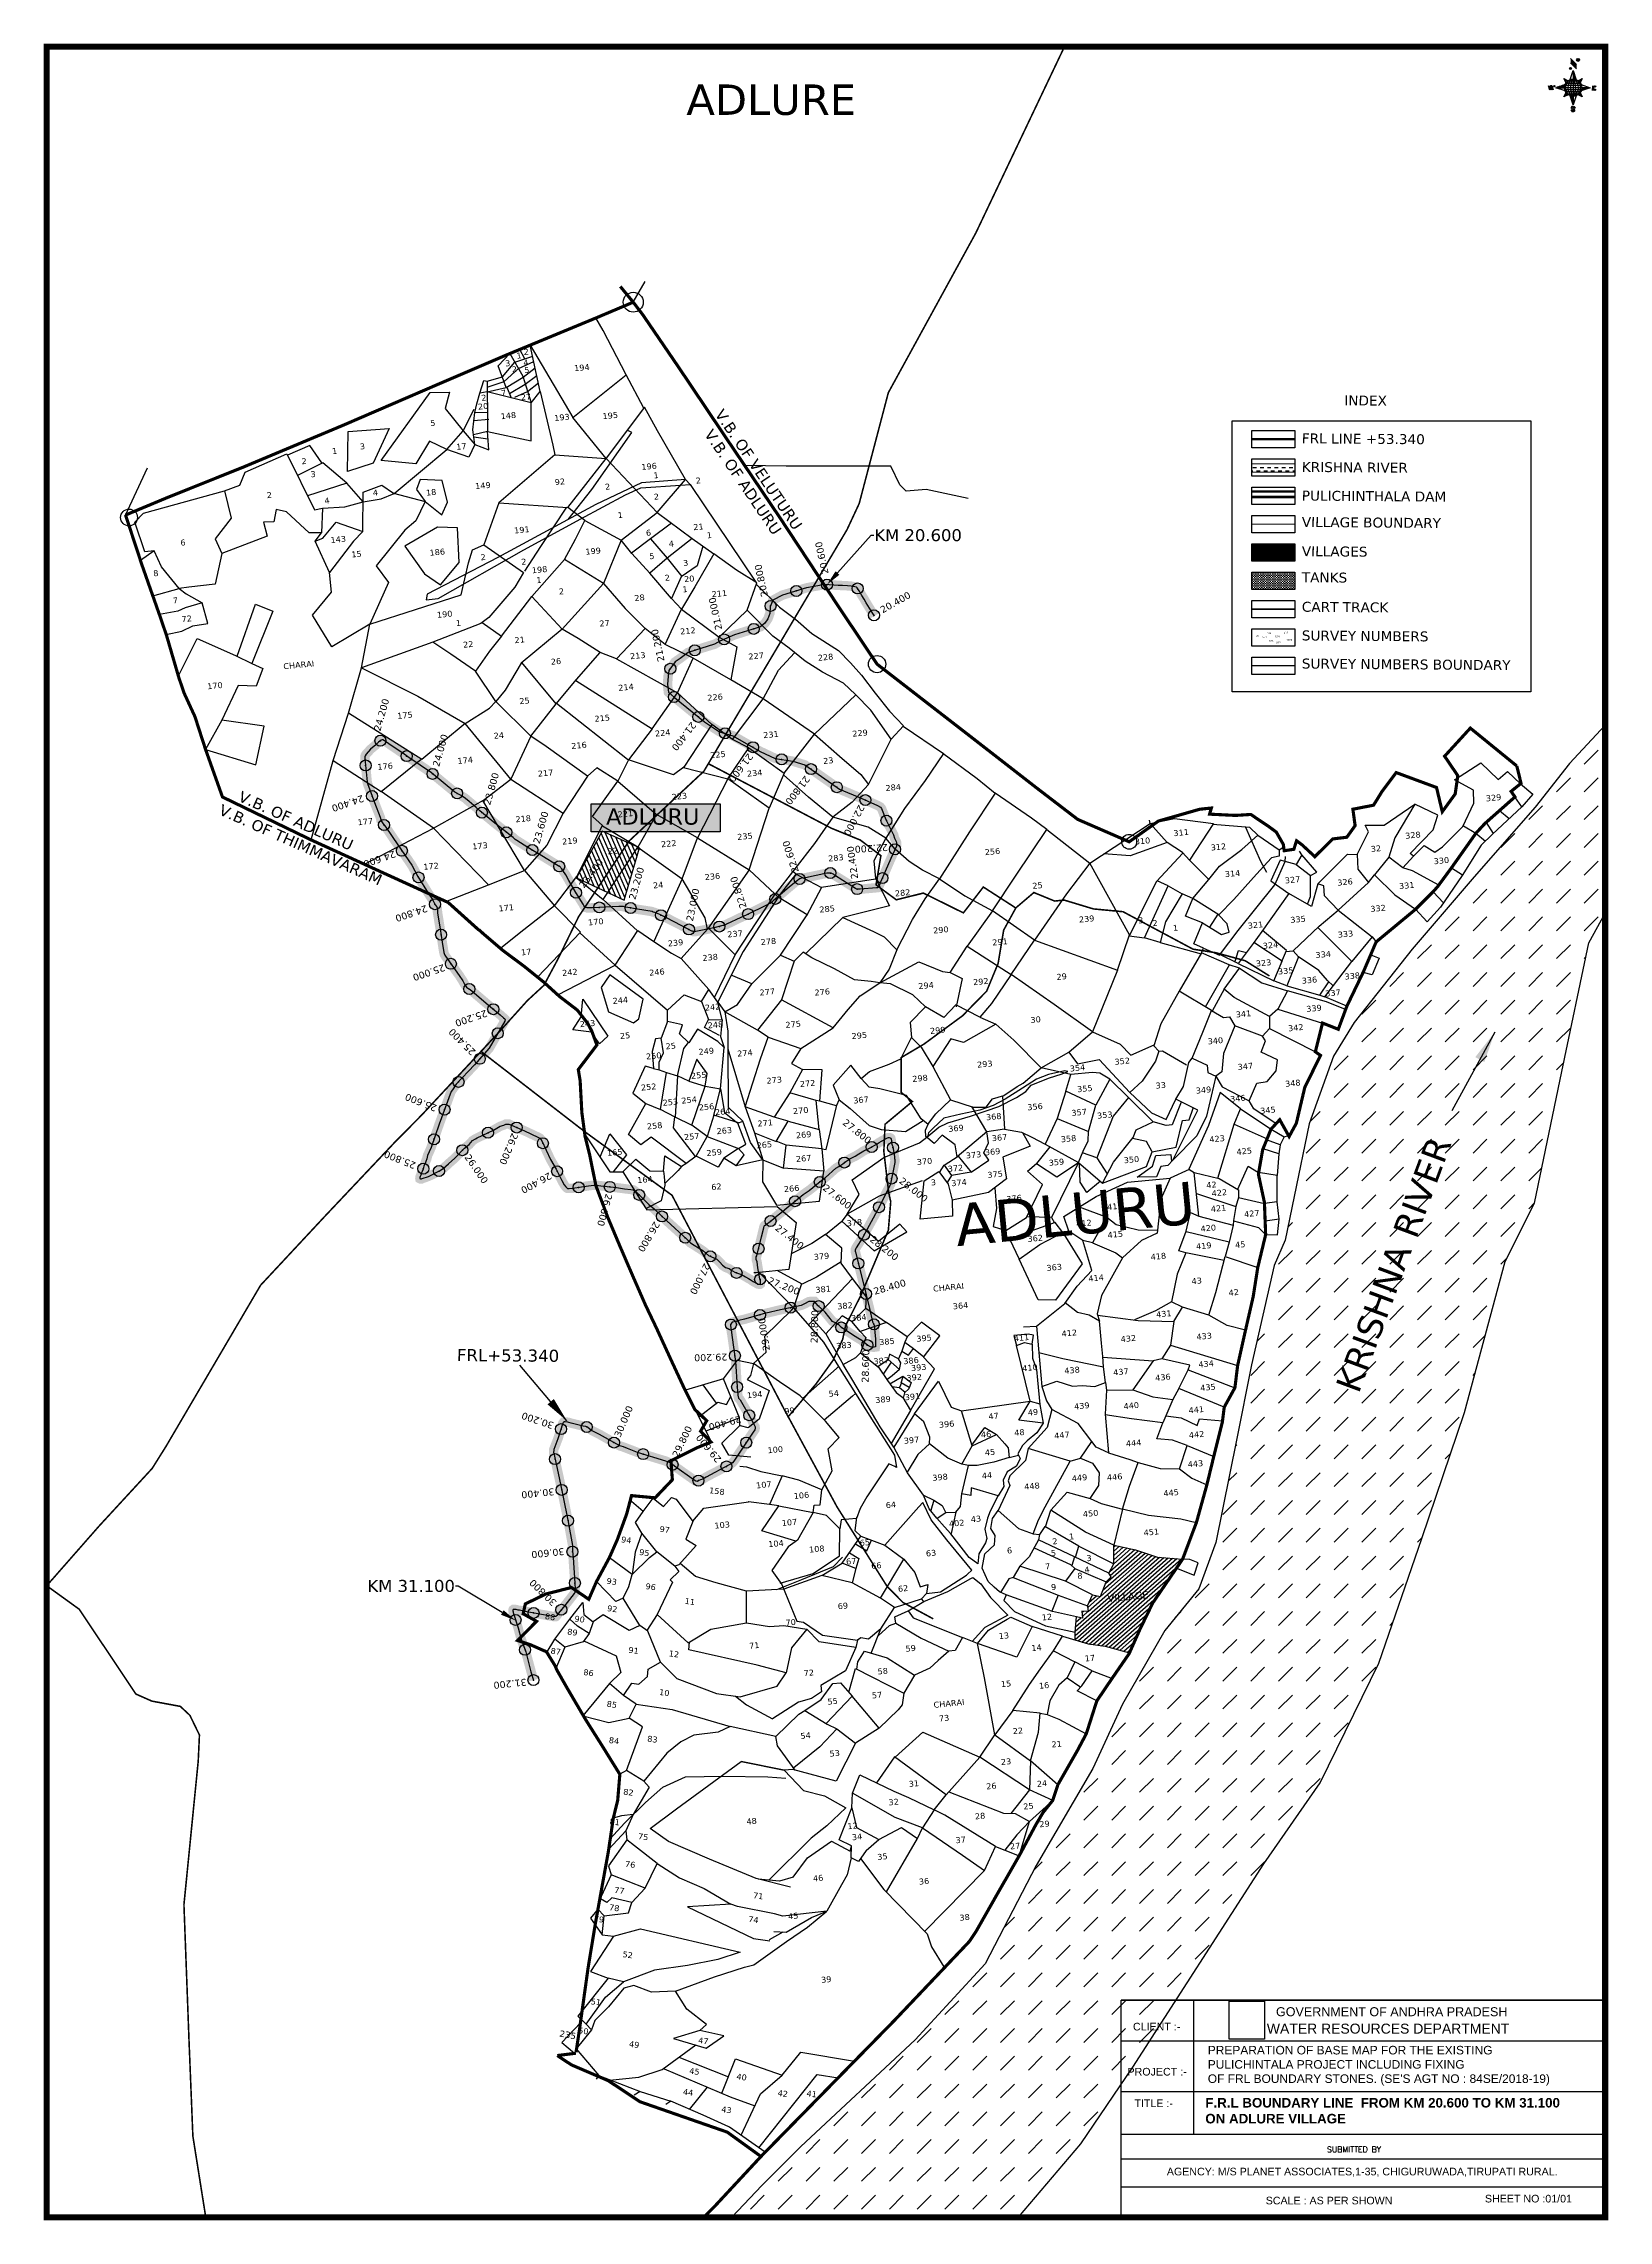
# Model space of a CAD drawing. Header units: inches. Extents: x 388605 to 393582, y 1842684 to 1849608.
import ezdxf
from ezdxf import colors
from ezdxf.entities.mleader import LeaderData, LeaderLine
from ezdxf.math import Vec2, Vec3

# ---------------------------------------------------------------- set-up
doc = ezdxf.new("R2010")
doc.units = ezdxf.units.IN
doc.header["$MEASUREMENT"] = 0
doc.header["$PDMODE"] = 32
doc.header["$PDSIZE"] = 35
for name, color, linetype in [('BND', 6, 'Continuous'), ('bord', 1, 'Continuous'), ('FRL', 3, 'Continuous'), ('NALA', 4, 'Continuous'), ('points', 161, 'Continuous'), ('ROAD', 1, 'Continuous'), ('ROADS', 50, 'Continuous'), ('SY.AREA', 7, 'Continuous'), ('TABLE', 7, 'Continuous'), ('TEXT', 7, 'Continuous'), ('VILLAGE AREA', 1, 'Continuous')]:
    doc.layers.add(name, color=color, linetype=linetype)
doc.styles.add('I', font='romans.shx', dxfattribs={"width": 0.9, "height": 3})
doc.styles.add('LE', font='arial.ttf', dxfattribs={"height": 3})
doc.styles.get("Standard").update_dxf_attribs({"font": 'verdana.ttf'})
doc.linetypes.add('FENCELINE2', pattern='A,0.25,-0.1,[132,ltypeshp.shx,S=0.1,R=0,X=-0.1,Y=0],-0.1,1', length=1.45)
doc.dimstyles.get("Standard").update_dxf_attribs({"dimtxt": 0.18, "dimasz": 0.18, "dimexe": 0.18, "dimexo": 0.0625, "dimgap": 0.09, "dimtad": 0, "dimtih": 1, "dimtoh": 1, "dimdec": 4, "dimzin": 0, "dimdsep": 46, "dimtxsty": 'Standard', "dimcen": 0.09, "dimadec": 0, "dimazin": 0, "dimtfac": 1, "dimtdec": 4, "dimtofl": 0, "dimtmove": 0, "dimatfit": 3, "dimfxl": 1, "dimtolj": 1, "dimtzin": 0, "dimarcsym": 0})
picture_1 = doc.add_image_def('image1.png', size_in_pixel=(5098, 5519))
pattern_1 = [(267.297113149, (-8720374.938, 50637915.138), (10.5367255337, -0.497431438), [])]
pattern_2 = [(357.297113149, (-8720374.938, 50637915.138), (0.497431438, 10.5367255337), [])]

# ---------------------------------------------------------------- blocks, each defined once
blk = doc.blocks.new('*X23')
at = {"color": 0, "linetype": 'Continuous'}
for p, q in [((6322.1, 241.3), (6322.4, 241.6)), ((6321.6, 240.5), (6322.3, 241.2)), ((6321.6, 240.3), (6322.3, 241)), ((6321.6, 240.1), (6322.3, 240.8)), ((6321.6, 239.9), (6322.4, 240.7)), ((6321.6, 239.8), (6322.4, 240.6)), ((6321.6, 239.6), (6322.5, 240.5)), ((6321.6, 239.4), (6322.5, 240.3)), ((6321.6, 239.2), (6322.6, 240.2)), ((6321.7, 239.1), (6322.6, 240.1)), ((6321.8, 240.8), (6322.4, 241.4)), ((6321.8, 239), (6322.7, 240)), ((6321.8, 239), (6322.8, 239.9)), ((6321.9, 238.9), (6322.9, 239.8)), ((6322, 238.8), (6323, 239.7)), ((6322.1, 238.7), (6323.1, 239.6)), ((6322.2, 238.6), (6323.1, 239.6)), ((6322.3, 238.5), (6323.2, 239.5)), ((6322.4, 238.5), (6323.3, 239.4)), ((6322.5, 238.4), (6323.4, 239.3)), ((6322.7, 238.4), (6323.6, 239.3)), ((6322.8, 238.3), (6323.7, 239.2)), ((6322.9, 238.3), (6323.8, 239.1)), ((6323.1, 238.2), (6323.9, 239.1)), ((6323.2, 238.2), (6324, 239)), ((6323.3, 238.2), (6324.2, 239)), ((6323.5, 238.1), (6324.3, 238.9)), ((6323.7, 238.1), (6324.4, 238.9)), ((6323.8, 238.1), (6324.6, 238.8)), ((6324.1, 238.2), (6324.7, 238.8)), ((6324.3, 238.3), (6324.9, 238.8)), ((6324.6, 238.3), (6325.1, 238.8)), ((6324.8, 238.4), (6325.2, 238.8)), ((6325.1, 238.5), (6325.4, 238.8)), ((6325.4, 238.6), (6325.6, 238.8))]:
    blk.add_line(p, q, dxfattribs=at)
blk = doc.blocks.new('*X22')
at = {"color": 0, "linetype": 'Continuous'}
for p, q in [((6324.4, 240.3), (6324.5, 240.4)), ((6324.6, 240.3), (6324.8, 240.5)), ((6324.7, 240.2), (6325, 240.5)), ((6324.8, 240.2), (6325.2, 240.6)), ((6325, 240.1), (6325.5, 240.6)), ((6325.1, 240.1), (6325.6, 240.6)), ((6325.2, 240), (6325.8, 240.6)), ((6325.3, 240), (6326, 240.6)), ((6325.4, 239.9), (6326.1, 240.6)), ((6325.5, 239.8), (6326.2, 240.5)), ((6325.6, 239.8), (6326.3, 240.5)), ((6325.7, 239.7), (6326.5, 240.4)), ((6325.9, 239.6), (6326.6, 240.3)), ((6326, 239.5), (6326.7, 240.3)), ((6326, 239.4), (6326.8, 240.2)), ((6326.1, 239.3), (6327, 240.2)), ((6326.2, 239.3), (6327.1, 240.1)), ((6326.3, 239.2), (6327.1, 240)), ((6326.4, 239.1), (6327.2, 239.9)), ((6326.5, 239), (6327.3, 239.8)), ((6326.5, 238.9), (6327.4, 239.7)), ((6326.6, 238.8), (6327.5, 239.6)), ((6326.7, 238.7), (6327.5, 239.5)), ((6326.8, 238.6), (6327.6, 239.4)), ((6326.8, 238.5), (6327.7, 239.3)), ((6326.8, 236.5), (6327.4, 237)), ((6326.9, 238.3), (6327.8, 239.2)), ((6326.9, 238.2), (6327.9, 239.1)), ((6326.9, 236.8), (6327.6, 237.4)), ((6327, 238.1), (6327.8, 239)), ((6327, 237.9), (6327.8, 238.8)), ((6327, 237.8), (6327.8, 238.6)), ((6327, 237.6), (6327.8, 238.4)), ((6327, 237.4), (6327.8, 238.2)), ((6327, 237.3), (6327.8, 238)), ((6327, 237.1), (6327.8, 237.9))]:
    blk.add_line(p, q, dxfattribs=at)
blk = doc.blocks.new('H')
at = {"layer": 'bord', "extrusion": (0.000427885, 0.004792, 0.999988)}
h = blk.add_hatch(dxfattribs=at)
h.set_pattern_fill('LINE', color=8, scale=84.387686, angle=-92.7029, style=0)
h.set_pattern_definition(pattern_1)
h.paths.add_polyline_path([(-625, 665, -0.090992), (-615, 710), (-751, 671)])
h = blk.add_hatch(dxfattribs=at)
h.set_pattern_fill('LINE', color=8, scale=84.387686, angle=-2.7029, style=0)
h.set_pattern_definition(pattern_2)
h.paths.add_polyline_path([(-492, 786, -0.090992), (-448, 775), (-486, 912)])
h = blk.add_hatch(dxfattribs=at)
h.set_pattern_fill('LINE', color=8, scale=84.387686, angle=-92.7029, style=0)
h.set_pattern_definition(pattern_1)
h.paths.add_polyline_path([(-246, 647), (-372, 653, -0.090992), (-382, 609)])
h = blk.add_hatch(dxfattribs=at)
h.set_pattern_fill('LINE', color=8, scale=84.387686, angle=-2.7029, style=0)
h.set_pattern_definition(pattern_2)
h.paths.add_polyline_path([(-504, 533, -0.090992), (-549, 543), (-510, 406)])
for p, q in [((-519, 1020, -1217), (-435, 927, -1216)), ((-516, 1087, -1217), (-432, 994, -1217)), ((-865, 701, -1215), (-847, 638, -1215)), ((-847, 700, -1215), (-829, 637, -1215)), ((-829, 699, -1215), (-811, 636, -1215)), ((-829, 699, -1215), (-811, 698, -1215)), ((-811, 698, -1215), (-794, 635, -1215)), ((-752, 665, -1215), (-615, 704, -1215)), ((-752, 665, -1215), (-625, 659, -1215)), ((-619, 614, -1215), (-752, 665, -1215)), ((-627, 794, -1216), (-567, 760, -1216)), ((-627, 794, -1216), (-584, 747, -1215)), ((-599, 731, -1215), (-627, 794, -1216)), ((-538, 774, -1216), (-487, 906, -1216)), ((-487, 906, -1216), (-493, 780, -1216)), ((-487, 906, -1216), (-448, 769, -1216)), ((-421, 753, -1216), (-359, 781, -1216)), ((-359, 781, -1216), (-405, 739, -1216)), ((-359, 781, -1216), (-392, 721, -1215)), ((-379, 693, -1215), (-246, 641, -1215)), ((-373, 647, -1215), (-246, 641, -1215)), ((-213, 669, -1215), (-217, 601, -1215)), ((-197, 600, -1215), (-194, 668, -1215)), ((-639, 526, -1214), (-606, 585, -1215)), ((-639, 526, -1214), (-593, 568, -1215)), ((-577, 553, -1215), (-639, 526, -1214)), ((-511, 400, -1214), (-549, 537, -1214)), ((-460, 533, -1215), (-511, 400, -1214)), ((-505, 527, -1214), (-511, 400, -1214)), ((-371, 513, -1214), (-431, 546, -1215)), ((-371, 513, -1214), (-414, 560, -1215)), ((-399, 576, -1215), (-371, 513, -1214)), ((-246, 641, -1215), (-383, 603, -1215))]:
    blk.add_line(p, q, dxfattribs=at)
at = {"layer": 'bord', "color": 8, "linetype": 'ByBlock', "extrusion": (0.000427885, 0.004792, 0.999988)}
for p, q in [((-373, 647, -1215), (-625, 659, -1215)), ((-375, 679, -1215), (-620, 691, -1215)), ((-386, 711, -1215), (-605, 722, -1215)), ((-411, 744, -1216), (-578, 752, -1216)), ((-493, 780, -1216), (-505, 527, -1214)), ((-378, 616, -1215), (-623, 628, -1215)), ((-392, 585, -1215), (-611, 595, -1215)), ((-420, 555, -1215), (-587, 562, -1215))]:
    blk.add_line(p, q, dxfattribs=at)
at = {"layer": 'bord', "extrusion": (0.000427885, 0.004792, 0.999988), "elevation": -1212}
for points, const_width in [([(-522, 960), (-516, 1093)], 1.61), ([(-434, 933), (-428, 1066)], 1.61), ([(-870, 707), (-846, 706)], 0.642), ([(-829, 643), (-821, 678)], 0.642), ([(-793, 641), (-782, 694)], 0.642), ([(-223, 676), (-174, 673)], 0.706), ([(-829, 643), (-855, 644)], 0.642), ([(-811, 642), (-784, 641)], 0.642), ([(-177, 605), (-226, 607)], 0.706), ([(-195, 645), (-185, 644)], 0.706)]:
    blk.add_lwpolyline(points, dxfattribs=dict(at, const_width=const_width))
for points, const_width in [([(-414, 1073, 1), (-398, 1058, 1)], 22.3), ([(-776, 697, 1), (-769, 690, 1)], 8.9), ([(-530, 950, 1), (-520, 939, 1)], 14.8), ([(-178, 667, 1), (-171, 660, 1)], 9.79), ([(-525, 322, 1), (-533, 329, 1)], 11.1), ([(-490, 362, 1), (-498, 369, 1)], 11.1), ([(-180, 618, 1), (-173, 611, 1)], 9.79)]:
    blk.add_lwpolyline(points, format="xyb", close=True, dxfattribs=dict(at, const_width=const_width))
for points in [[(-537, 317), (-531, 310), (-520, 307), (-505, 307), (-494, 310), (-486, 318), (-487, 326), (-491, 333), (-494, 336), (-503, 341), (-522, 347), (-530, 352), (-534, 355), (-537, 363), (-537, 373), (-530, 381), (-520, 384), (-504, 384), (-493, 380), (-487, 373)], [(-522, 348), (-526, 354), (-528, 361), (-528, 371), (-526, 375), (-521, 381), (-515, 384)], [(-505, 307), (-499, 312), (-497, 319), (-497, 327), (-501, 335), (-509, 343)]]:
    blk.add_lwpolyline(points, dxfattribs=at)
at = {"layer": 'bord', "extrusion": (0.000427885, 0.004792, 0.999988)}
for centre, radius in [((-406, 1065, -1212), 22.3), ((-773, 694, -1212), 8.9), ((-498, 659, -1212), 127), ((-525, 944, -1212), 14.8), ((-174, 663, -1212), 9.79), ((-529, 325, -1212), 11.1), ((-494, 365, -1212), 11.1), ((-177, 615, -1212), 9.79)]:
    blk.add_circle(centre, radius, dxfattribs=at)
at = {"layer": 'bord', "color": 8, "linetype": 'ByBlock', "extrusion": (0.000427885, 0.004792, 0.999988)}
for centre, radius, start, end in [((-482, 658, -1212), 128, 94.9254, 259.6691), ((-437, 656, -1212), 141, 113.2864, 241.308), ((-316, 651, -1212), 222, 142.5892, 212.0053), ((-560, 662, -1212), 141, 293.2864, 61.308), ((-681, 668, -1212), 222, 322.5892, 32.0053), ((-515, 660, -1212), 128, 274.9254, 79.6691)]:
    blk.add_arc(centre, radius, start, end, dxfattribs=at)
at = {"layer": 'bord', "extrusion": (0.000427885, 0.004792, 0.999988)}
for points in [[(-516, 1093, -1212), (-431, 1000, -1212), (-519, 1026, -1212), (-434, 933, -1212)], [(-864, 707, -1212), (-846, 706, -1212), (-846, 644, -1212), (-829, 643, -1212)], [(-829, 705, -1212), (-811, 704, -1212), (-811, 642, -1212), (-793, 641, -1212)], [(-193, 674, -1212), (-197, 606, -1212), (-213, 675, -1212), (-216, 607, -1212)]]:
    blk.add_solid(points, dxfattribs=at)
at = {"layer": 'bord', "extrusion": (0.000427885, 0.004792, 0.999988), "xscale": 7.977342409717546, "yscale": 7.977342408231451, "zscale": 7.977342408476333, "rotation": 138.0840426661453}
for name, p in [('*X22', (38301, -31929, -1212)), ('*X23', (38314, -31951, -1212))]:
    blk.add_blockref(name, p, dxfattribs=at)

msp = doc.modelspace()

# ---------------------------------------------------------------- hatches: boundary and pattern name
h = msp.add_hatch()
h.set_pattern_fill('DASH', color=4, scale=92.403856)
h.set_pattern_definition([(0, (335945.997, 1564580.443), (11.550482, 11.550482), [11.550482, -11.550482])])
h.paths.add_polyline_path([(392447.8, 1848271.7), (392447.8, 1848245.4), (392584.5, 1848245.4), (392584.5, 1848271.7)])
h = msp.add_hatch()
h.set_pattern_fill('DASH', color=4, scale=30.801285)
h.set_pattern_definition([(0, (335945.997, 1564580.4425), (3.850160665, 3.850160665), [3.85016067, -3.85016067])])
h.paths.add_polyline_path([(392447.8, 1847926.6), (392447.8, 1847871.8), (392584.5, 1847871.8), (392584.5, 1847926.6)])
h = msp.add_hatch()
h.set_pattern_fill('DASH', color=4, scale=500, angle=45)
h.paths.add_polyline_path([(393519.8, 1846747.4), (393571.9, 1846842.5), (393571.9, 1847440.1), (393458.2, 1847317.9), (393348.5, 1847179.9), (393155.3, 1846958), (392957.7, 1846727.4), (392773.2, 1846494.6), (392707.4, 1846387.2), (392630.4, 1846172.7), (392582.4, 1845941.2), (392553.8, 1845802.6), (392518.9, 1845722), (392446.9, 1845405.9), (392399, 1845166.1), (392333.7, 1844840.7), (392279.5, 1844693.2), (392170.9, 1844560.9), (392036.2, 1844326.3), (391942.7, 1844121.8), (391762.4, 1843813.2), (391599.4, 1843500.4), (391377.7, 1843259.1), (391013.5, 1842919.1), (390889.6, 1842795.5), (390794.4, 1842694.2), (391705.6, 1842694.2), (391904.2, 1842927.8), (392069.2, 1843171.4), (392384.5, 1843661.2), (392384.5, 1843771.8), (392455.7, 1843771.8), (392485.8, 1843818.6), (392665.2, 1844076.6), (392851.7, 1844456.3), (392988.3, 1844852.8), (393124.6, 1845254.1), (393253.7, 1845734.1), (393347, 1845920.4), (393433.7, 1846339)])
h.paths.add_polyline_path([(392801, 1845283.9), (393127.1, 1846164.6), (393010.5, 1846207.8), (392684.4, 1845327.1)], flags=24)
h = msp.add_hatch(color=2)
h.dxf.hatch_style = 1
h.paths.add_polyline_path([(390347.2, 1847190.3), (390756.7, 1847190.3), (390756.7, 1847101.4), (390347.2, 1847101.4)])
at = {"layer": 'VILLAGE AREA', "linetype": 'ByBlock'}
h = msp.add_hatch(dxfattribs=at)
h.set_pattern_fill('ANSI31', color=256, scale=27.335179, angle=68.54643)
h.set_pattern_definition([(113.5464313, (292541.578, 1344733.153), (-3.132394953, -1.3650235), [])])
h.paths.add_polyline_path([(392584.5, 1847961.9), (392584.5, 1848016.8), (392447.8, 1848016.8), (392447.8, 1847961.9)])
h = msp.add_hatch(dxfattribs=at)
h.set_pattern_fill('ANSI31', color=256, scale=100, angle=68.5464313)
h.paths.add_polyline_path([(390300.6, 1846955), (390451.9, 1846883.5), (390500.9, 1847049.7), (390382, 1847103)])
at = {"layer": 'VILLAGE AREA'}
h = msp.add_hatch(dxfattribs=at)
h.set_pattern_fill('ANSI31', color=256, scale=80, angle=-3.716103, style=0)
h.paths.add_polyline_path([(392132.8, 1844648.4), (392227.8, 1844787.7), (392147.4, 1844794.2), (392078.2, 1844817.3), (392009.4, 1844832.3), (392008.5, 1844772.4), (391993.1, 1844742.6), (392000.9, 1844730.9), (391984.9, 1844715.2), (391966.1, 1844668.5), (391940.7, 1844673.6), (391924.8, 1844639.6), (391927.4, 1844620.8), (391907.3, 1844622.1), (391909.5, 1844599.9), (391890.1, 1844604.6), (391885.6, 1844555.9), (391886.4, 1844530.2), (391927.5, 1844518), (391981.5, 1844510.7), (392058.8, 1844489.6), (392091.6, 1844563.4)])
h.paths.add_polyline_path([(391985, 1844644.1), (392130.6, 1844658.2), (392127.2, 1844693.3), (391981.6, 1844679.3)], flags=24)

# ---------------------------------------------------------------- linework, layer by layer
for points, const_width in [([(388615.4, 1849598.3), (393571.9, 1849598.3), (393571.9, 1842694.2), (388615.4, 1842694.2)], 20), ([(393571.9, 1849598.3), (393358, 1849598.3), (393358, 1849365.9), (393571.9, 1849365.9)], 0.175)]:
    msp.add_lwpolyline(points, close=True, dxfattribs=dict(const_width=const_width))
at = {"color": 0}
for points in [[(392385, 1848408.3), (393335, 1848408.3), (393335, 1847546.2), (392385, 1847546.2)], [(392447.8, 1848377.4), (392584.5, 1848377.4), (392584.5, 1848322.5), (392447.8, 1848322.5)], [(392447.8, 1848287.2), (392584.5, 1848287.2), (392584.5, 1848232.4), (392447.8, 1848232.4)], [(392447.8, 1848197.1), (392584.5, 1848197.1), (392584.5, 1848142.2), (392447.8, 1848142.2)], [(392447.8, 1848106.9), (392584.5, 1848106.9), (392584.5, 1848052.1), (392447.8, 1848052.1)], [(392447.8, 1848016.8), (392584.5, 1848016.8), (392584.5, 1847961.9), (392447.8, 1847961.9)], [(392447.8, 1847926.6), (392584.5, 1847926.6), (392584.5, 1847871.8), (392447.8, 1847871.8)], [(392447.8, 1847836.5), (392584.5, 1847836.5), (392584.5, 1847781.6), (392447.8, 1847781.6)], [(392447.8, 1847746.3), (392584.5, 1847746.3), (392584.5, 1847691.5), (392447.8, 1847691.5)], [(392447.8, 1847656.2), (392584.5, 1847656.2), (392584.5, 1847601.3), (392447.8, 1847601.3)]]:
    msp.add_lwpolyline(points, close=True, dxfattribs=at)
at = {"color": 4, "const_width": 3.08}
for points in [[(392584.5, 1848271.7), (392447.8, 1848271.7)], [(392584.5, 1848245.4), (392447.8, 1848245.4)]]:
    msp.add_lwpolyline(points, dxfattribs=at)
at = {"color": 0, "linetype": 'FENCELINE2', "ltscale": 80, "const_width": 8.2}
for points in [[(392584.5, 1848183.4), (392447.8, 1848183.4)], [(392584.5, 1848165.7), (392447.8, 1848165.7)]]:
    msp.add_lwpolyline(points, dxfattribs=at)
at = {"color": 4}
for points in [[(393571.9, 1847440.1), (393458.2, 1847317.9), (393348.5, 1847179.9), (393155.3, 1846958), (392957.7, 1846727.4), (392773.2, 1846494.6), (392707.4, 1846387.2), (392630.4, 1846172.7), (392582.4, 1845941.2), (392553.8, 1845802.6), (392518.9, 1845722), (392446.9, 1845405.9), (392399, 1845166.1), (392333.7, 1844840.7), (392279.5, 1844693.2), (392170.9, 1844560.9), (392036.2, 1844326.3), (391942.7, 1844121.8), (391762.4, 1843813.2), (391599.4, 1843500.4), (391377.7, 1843259.1), (391013.5, 1842919.1), (390889.6, 1842795.5), (390794.4, 1842694.2)], [(391705.6, 1842694.2), (391904.2, 1842927.8), (392069.2, 1843171.4), (392485.8, 1843818.6), (392665.2, 1844076.6), (392851.7, 1844456.3), (392988.3, 1844852.8), (393124.6, 1845254.1), (393253.7, 1845734.1), (393347, 1845920.4), (393433.7, 1846339), (393519.8, 1846747.4), (393571.9, 1846842.5)]]:
    msp.add_lwpolyline(points, dxfattribs=at)
at = {"color": 2}
msp.add_lwpolyline([(390347.2, 1847190.3), (390756.7, 1847190.3), (390756.7, 1847101.4), (390347.2, 1847101.4)], close=True, dxfattribs=at)
msp.add_lwpolyline([(392032.4, 1843384.9), (393571.9, 1843384.9), (393571.9, 1842694.2), (392032.4, 1842694.2)], close=True)
at = {"color": 5}
for centre, radius in [((390480.7, 1848785.6), 31.7), ((388877.3, 1848100.8), 26.9), ((391256.1, 1847634.3), 27.5), ((392057.9, 1847069.3), 23.6)]:
    msp.add_circle(centre, radius, dxfattribs=at)
at = {"layer": 'BND', "lineweight": 30}
for points, const_width in [([(393290.5, 1847310.4), (393142.7, 1847430.9), (393060.9, 1847341.5), (393102.9, 1847279.5), (393094.5, 1847221.3), (393053.5, 1847164.9), (393035.2, 1847242), (392907, 1847289.4), (392861.9, 1847229.4), (392834.9, 1847185.7), (392769.2, 1847172.9), (392776.3, 1847120.7), (392749.9, 1847083.8), (392705.5, 1847078.4), (392648.1, 1847022), (392607.9, 1847059.4), (392590.1, 1847072.6), (392581.4, 1847045.4), (392550.9, 1847040.9), (392547.8, 1847061.4), (392525.5, 1847100.3), (392499.6, 1847119.3), (392444.6, 1847156.2), (392395.4, 1847153.2), (392313.5, 1847157.2), (392319.2, 1847176.7), (392282, 1847172.8), (392150.7, 1847135.2), (392057.9, 1847069.3), (391894, 1847140.6), (391764, 1847240.2), (391560.6, 1847398.4), (391256.1, 1847634.3), (391134.8, 1847815.3), (390945.9, 1848101.9), (390786, 1848338.9), (390626, 1848577.2), (390511.9, 1848744.4), (390480.7, 1848785.6), (390439.5, 1848835.6)], 10), ([(390480.7, 1848785.6), (390362.1, 1848735.4), (390080.6, 1848619), (389856.6, 1848523), (389558.7, 1848394.4), (389237.2, 1848259.6), (389001.8, 1848165.3), (388866.2, 1848108.6), (388866.2, 1848108.6)], 10), ([(388866.2, 1848108.6), (388918.2, 1847950.3), (388944.3, 1847875.9), (388977, 1847783.1), (388996.8, 1847724.7), (389035.8, 1847591.1), (389052.5, 1847542.1), (389086.9, 1847467.3), (389120.7, 1847362.8), (389174.4, 1847211.8), (389456.7, 1847075.1), (389627.7, 1846996.9), (389892.2, 1846876.2), (389989.4, 1846788.8), (389989.4, 1846788.8)], 10), ([(392584.5, 1848079.5), (392447.8, 1848079.5)], 2.73), ([(392050.6, 1844476.8), (392057.8, 1844487.3), (392091.6, 1844563.4), (392132.8, 1844648.4), (392227.8, 1844787.7), (392271.8, 1844904.7), (392304.9, 1845024.1), (392326.8, 1845114.3), (392354.1, 1845223.5), (392360.1, 1845271), (392394.1, 1845333), (392402.6, 1845403.1), (392427.2, 1845513.6), (392452.1, 1845622.2), (392466.7, 1845715.2), (392491.8, 1845819.8), (392487.9, 1845922.3), (392468.7, 1846012), (392482.3, 1846089.7), (392508.9, 1846155.6), (392536.6, 1846185.3), (392566.4, 1846131.8), (392589.4, 1846174), (392616.1, 1846287.7), (392666.2, 1846390), (392649.8, 1846401.3), (392672.7, 1846492.8), (392722.8, 1846473), (392749.9, 1846546), (392803, 1846656.5), (392843.2, 1846750.8), (392968.4, 1846854.5), (393024.2, 1846910.3), (393039, 1846927), (393082.6, 1846986.4), (393160.6, 1847096.7), (393189.3, 1847127.7), (393284.6, 1847212), (393272.3, 1847229.6), (393304, 1847255.3), (393290.5, 1847310.4)], 10), ([(390298.8, 1843219), (390310.1, 1843294.1), (390337.1, 1843487.5), (390360.7, 1843631.1), (390401.7, 1843858.3), (390417.2, 1843963.4), (390431.2, 1844020), (390438.1, 1844103.2), (390380.3, 1844196.4), (390329.3, 1844277.2), (390270.7, 1844377.2), (390237.5, 1844435.5), (390232.5, 1844447.9), (390204.9, 1844492.9), (390154.3, 1844515.2), (390113.2, 1844528.9), (390173.1, 1844590), (390130.7, 1844613.8), (390137.5, 1844645.3), (390202.5, 1844676.6), (390284.3, 1844697.5), (390339.3, 1844659.9), (390363.9, 1844716.5), (390404.7, 1844792.2), (390429.8, 1844849.1), (390460, 1844931.9), (390475.2, 1844989.7), (390550.4, 1844982.7), (390605.1, 1845040.2), (390600.6, 1845100.5), (390681.9, 1845141.3), (390728, 1845160.4), (390694.7, 1845194.3), (390714.4, 1845228.1), (390676.7, 1845263.5), (390639.4, 1845338.4), (390601.3, 1845420.5), (390555.6, 1845520.3), (390519.4, 1845596.3), (390478, 1845691.1), (390438, 1845783.9), (390400.4, 1845873.2), (390361.9, 1845975.5), (390342.1, 1846073.9), (390327.4, 1846132.8), (390317.3, 1846208.2), (390311.8, 1846309.3), (390306, 1846345), (390365, 1846422.8), (390349.5, 1846465.5), (390337.1, 1846490.1), (390302.7, 1846534.1), (390245.9, 1846577.6), (390195, 1846623.9), (390133.2, 1846673.7), (390066, 1846723.7), (390003.7, 1846777), (389989.8, 1846789.6), (389989.8, 1846789.6)], 10), ([(391549.2, 1843571.2), (391570.2, 1843602.3), (391638.5, 1843722.8), (391708.2, 1843844.4), (391762, 1843944.7), (391784.3, 1843982.1), (391814.7, 1844020.3), (391831, 1844070), (391893.4, 1844179.3), (391921.4, 1844232.2), (391954.8, 1844336.5), (392003.2, 1844408.1), (392050.6, 1844476.8)], 10), ([(390886.9, 1842887.7), (391310.3, 1843319.5), (391549.2, 1843571.2)], 10), ([(390298.4, 1843216.2), (390239.1, 1843208.7)], 10), ([(390705, 1842694.2), (390743.7, 1842733.5), (390886.9, 1842887.7), (390779.6, 1842965.2), (390502.2, 1843061.8), (390401.2, 1843128.8), (390284, 1843179.2), (390239.1, 1843208.7)], 10)]:
    msp.add_lwpolyline(points, dxfattribs=dict(at, const_width=const_width))
at = {"layer": 'BND'}
for points in [[(390480.7, 1848785.6), (390518.5, 1848851.1)], [(388866.2, 1848108.6), (388935.6, 1848258.7)], [(390818.5, 1845236.6), (390818.5, 1845236.6), (390768, 1845361.5), (390647, 1845325.3), (390728, 1845160.4)]]:
    msp.add_lwpolyline(points, dxfattribs=at)
msp.add_lwpolyline([(388866.2, 1848108.6), (388866.2, 1848108.6)], close=True, dxfattribs=at)
at = {"layer": 'BND', "color": 0}
msp.add_lwpolyline([(390329.8, 1846134.4), (390406.4, 1846020), (390447.9, 1846019.3), (390508.2, 1845923.3), (390524.4, 1845899.1), (390938.7, 1845909.6), (390998.5, 1845858.5), (390975, 1845708.8), (390870.5, 1845698.7), (390864.4, 1845698.5)], dxfattribs=at)
at = {"layer": 'FRL', "color": 84}
for points, const_width in [([(392584.5, 1848349.9), (392447.8, 1848349.9)], 8.2), ([(390163.4, 1844402.9), (390138.8, 1844493), (390124.4, 1844532.7), (390114.3, 1844569.5), (390100, 1844614.8), (390099.3, 1844618), (390098.9, 1844620.5), (390098.2, 1844623.6), (390098.2, 1844625.4), (390098.9, 1844627), (390100, 1844627.8), (390102, 1844627.9), (390104.1, 1844627.9), (390108, 1844627.2), (390111.5, 1844626.5), (390114.3, 1844625.5), (390118.7, 1844624.9), (390137.5, 1844621.6), (390188.5, 1844612), (390227.1, 1844605.1), (390229.2, 1844605), (390230.5, 1844604.9), (390231.8, 1844604.9), (390233.4, 1844604.9), (390234, 1844604.9), (390234.6, 1844604.9), (390235.3, 1844605.3), (390236.6, 1844607.1), (390238.2, 1844608.9), (390243.1, 1844616.1), (390263.5, 1844640.2), (390292.9, 1844677.9), (390294, 1844679.4), (390294.6, 1844680.3), (390295.2, 1844681.8), (390295.2, 1844683.6), (390295.2, 1844685.9), (390295.7, 1844692.2), (390295, 1844711.4), (390289.5, 1844793.2), (390287.2, 1844813), (390287.8, 1844831.5), (390274.2, 1844906.4), (390257.2, 1844989.6), (390245, 1845046.2), (390227.8, 1845124.3), (390227.6, 1845126.5), (390227.6, 1845128.9), (390227.7, 1845131.2), (390227.7, 1845133.6), (390228.1, 1845136.9), (390241, 1845169.8), (390256.9, 1845220.1), (390258.4, 1845222.5), (390259.6, 1845224), (390260.9, 1845224.3), (390264.5, 1845224.3), (390272.3, 1845223.2), (390276.4, 1845222.5), (390283.1, 1845220.2), (390321.1, 1845211), (390329.7, 1845209.6), (390336.1, 1845206.3), (390348.4, 1845197.3), (390373.7, 1845184.4), (390438.3, 1845147.8), (390442, 1845146.6), (390449.2, 1845144.4), (390462.8, 1845139.1), (390494.5, 1845127.1), (390584.3, 1845099.5), (390589.7, 1845096.8), (390598.9, 1845093.6), (390611.8, 1845083.4), (390674.3, 1845039.3), (390680.2, 1845035.5), (390685.1, 1845035), (390689.4, 1845038.2), (390694.2, 1845040.3), (390702.3, 1845042.5), (390712.5, 1845048.9), (390784.1, 1845086.1), (390790.5, 1845089.8), (390795.9, 1845094.1), (390800.8, 1845099.5), (390862.3, 1845191.9), (390867.1, 1845199.1), (390868.5, 1845204.4), (390868, 1845208.7), (390862.8, 1845218.8), (390854.1, 1845237.4), (390820.6, 1845294.6), (390815.9, 1845299.4), (390813.1, 1845309.6), (390811.1, 1845335.6), (390806.3, 1845416.8), (390794.7, 1845499.6), (390793, 1845509.5), (390790.8, 1845523.8), (390790.4, 1845530.6), (390792.1, 1845536.7), (390795.2, 1845541), (390801.2, 1845542.7), (390808.1, 1845543.1), (390816.7, 1845546.6), (390834.4, 1845550.5), (390898.3, 1845568.6), (390913.4, 1845572.1), (390939.7, 1845578.6), (391015, 1845594.9), (391025.4, 1845599.3), (391039.6, 1845606.9), (391057.2, 1845607.5), (391069.2, 1845593.8), (391090.6, 1845573), (391114.5, 1845543.9), (391125.7, 1845538.5), (391135.5, 1845531.7), (391144.3, 1845522.9), (391160.9, 1845513.1), (391178, 1845501.4), (391195.1, 1845490.7), (391207.3, 1845483.4), (391216.1, 1845475.6), (391225.3, 1845468.3), (391235.6, 1845462.9), (391242.9, 1845461.9), (391247.3, 1845461.9), (391250.7, 1845462.4), (391251.2, 1845465.8), (391251.2, 1845471.7), (391250.7, 1845479.5), (391250.7, 1845488.3), (391249.8, 1845497.5), (391247.3, 1845532.2), (391241.5, 1845542.9), (391231.9, 1845585.2), (391211.8, 1845667.8), (391187.6, 1845763.9), (391186.7, 1845766.9), (391186.7, 1845770.1), (391187.2, 1845773.1), (391189.1, 1845777.9), (391209.7, 1845810.1), (391217.2, 1845823.8), (391257.3, 1845897.1), (391294.2, 1845970.4), (391296.9, 1845976.3), (391299.1, 1845980), (391299.9, 1845986.3), (391312.1, 1846049.6), (391312.8, 1846053.5), (391312.8, 1846058.3), (391311.9, 1846062), (391311, 1846067.4), (391307, 1846094.1), (391305.8, 1846100.5), (391304.3, 1846104.7), (391302.3, 1846111.3), (391301.6, 1846118.3), (391300.6, 1846123.4), (391299.8, 1846126.1), (391297.9, 1846127.7), (391294.6, 1846128.4), (391292.2, 1846128.4), (391288.9, 1846127.5), (391284.7, 1846125.3), (391281, 1846123), (391276.1, 1846120.5), (391269.9, 1846117.2), (391262.9, 1846112.9), (391256.3, 1846108.8), (391233.9, 1846095.6), (391214.4, 1846086.6), (391198.4, 1846076.3), (391186.2, 1846069), (391169.1, 1846060.9), (391156.5, 1846052.8), (391147.5, 1846045.1), (391134.9, 1846036.9), (391125.2, 1846031.2), (391092, 1846001.7), (391074.9, 1845988.3), (391039.9, 1845960.6), (391021.2, 1845947.7), (390996.3, 1845927), (390969.4, 1845904.6), (390955, 1845893.8), (390936, 1845878.2), (390920.1, 1845865), (390900, 1845849.7), (390898.4, 1845848.6), (390897.2, 1845846.7), (390895.6, 1845841.9), (390888.9, 1845813.1), (390873.4, 1845752.1), (390871.8, 1845749.1), (390871.8, 1845744.2), (390872, 1845740.3), (390874.4, 1845732.8), (390877.3, 1845713.8), (390883.7, 1845678.9), (390885.1, 1845673.2), (390885.1, 1845668.2), (390885.1, 1845664.8), (390885.1, 1845663), (390883.8, 1845662), (390881.6, 1845661.9), (390877.9, 1845662.5), (390874.3, 1845664), (390871.4, 1845666.1), (390868.5, 1845667.4), (390862, 1845671.1), (390853, 1845677.2), (390846.7, 1845680.5), (390837.9, 1845686), (390825, 1845693.1), (390805.5, 1845699.4), (390794, 1845705.5), (390785.3, 1845711.6), (390774.4, 1845715.6), (390764.3, 1845722.4), (390756.2, 1845731.8), (390746.1, 1845741.9), (390720.4, 1845753.4), (390701.5, 1845768.9), (390674.6, 1845786.2), (390662.3, 1845793.5), (390652.7, 1845803.9), (390587.1, 1845863.6), (390546.9, 1845901.7), (390530.7, 1845915.7), (390491.7, 1845954.1), (390485.9, 1845958.7), (390480.8, 1845962.1), (390472.9, 1845963.4), (390453.4, 1845965.8), (390427.1, 1845969.2), (390397.7, 1845972.8), (390385.7, 1845974.4), (390362, 1845977.1), (390355.7, 1845977.2), (390338.9, 1845975.2), (390287.4, 1845967.1), (390276.5, 1845967), (390271.5, 1845967), (390269.1, 1845968.5), (390266, 1845971.5), (390261.1, 1845978.2), (390253.5, 1845992), (390235.2, 1846027.9), (390217.6, 1846058.5), (390189.9, 1846117.9), (390187.2, 1846122.2), (390186.4, 1846123.7), (390183.7, 1846126.7), (390177.2, 1846130.2), (390134.4, 1846150.3), (390093.2, 1846167.6), (390084.9, 1846171.6), (390075.7, 1846171.6), (390068.9, 1846168.4), (390057.4, 1846164.4), (390036.6, 1846152.5), (389984.7, 1846127.3), (389979.2, 1846124.5), (389970, 1846118.9), (389958.8, 1846106.2), (389943.7, 1846095.1), (389913.4, 1846063.1), (389892.7, 1846045.2), (389876.5, 1846029.8), (389874.2, 1846029.2), (389870.4, 1846026.3), (389864.1, 1846022.5), (389852.1, 1846016.5), (389842, 1846010.8), (389829.3, 1846005.1), (389809.9, 1845998.1), (389807.5, 1845997), (389805.6, 1845997), (389804.2, 1845997), (389802.4, 1845997.9), (389802.2, 1845999.1), (389802.4, 1846001.5), (389803.2, 1846004.9), (389805, 1846008.6), (389807.1, 1846015.9), (389809.7, 1846021), (389812.6, 1846027.9), (389813.7, 1846032.5), (389814.9, 1846038.2), (389818.9, 1846046.2), (389820.6, 1846052.5), (389824, 1846060.5), (389826.9, 1846072), (389832.1, 1846083.4), (389837.8, 1846096.6), (389863.7, 1846171.1), (389901.3, 1846274.7), (389905.4, 1846280.8), (389917.9, 1846298), (389975.9, 1846359.9), (390022.6, 1846412.7), (390072.1, 1846499), (390072.8, 1846500), (390073.8, 1846502.2), (390073.8, 1846503.4), (390073.6, 1846504.5), (390072.4, 1846505.8), (390068.5, 1846509.2), (390058, 1846518.6), (390026.8, 1846544.3), (389968, 1846594.4), (389961.7, 1846599.3), (389955, 1846604), (389950.8, 1846607.1), (389943.9, 1846616.7), (389938.6, 1846626.9), (389927.5, 1846644.1), (389883.7, 1846705.1), (389881.4, 1846708.7), (389880.1, 1846711), (389878.4, 1846717.2), (389873.2, 1846750.4), (389866.7, 1846792.8), (389858.6, 1846842.8), (389857.8, 1846851.2), (389857.8, 1846857), (389855.7, 1846862), (389851.1, 1846869.1), (389841.9, 1846885.4), (389828.5, 1846906.2), (389795.9, 1846959), (389776.2, 1846995.1), (389731.8, 1847059.7), (389694.2, 1847115.3), (389685.3, 1847126.3), (389678.8, 1847136.3), (389676.3, 1847147.4), (389657.6, 1847194.4), (389635.5, 1847255.1), (389634.5, 1847260.5), (389627.6, 1847334.1), (389627.6, 1847340), (389628.2, 1847343.1), (389631.1, 1847347.9), (389645.4, 1847363.5), (389652, 1847369.1), (389660.9, 1847376.3), (389670.2, 1847386.7), (389679.1, 1847392.4), (389682.7, 1847393.6), (389684.8, 1847393.6), (389689.3, 1847390.3), (389696.1, 1847386.4), (389710.5, 1847376), (389747.9, 1847350.8), (389763.6, 1847339.3), (389803.3, 1847312.5), (389838.8, 1847288.3), (389913, 1847227.2), (389933.1, 1847216.4), (389947, 1847207.2), (389958.6, 1847197.1), (389980.9, 1847178.7), (389992.5, 1847167.9), (390040.3, 1847128.5), (390094.4, 1847086.2), (390099.2, 1847082.6), (390102.3, 1847079.3), (390105.6, 1847076.6), (390110.4, 1847073.3), (390145.4, 1847051.5), (390190.3, 1847025), (390242.2, 1846993), (390247, 1846990.3), (390249.2, 1846988.6), (390250.9, 1846986.4), (390253.1, 1846983.2), (390256.6, 1846978.4), (390266.1, 1846964.5), (390276.3, 1846946.5), (390297.9, 1846908.5), (390321.2, 1846871.3), (390323.5, 1846866.5), (390326, 1846863.1), (390328.7, 1846860.6), (390331.5, 1846860.3), (390334, 1846859.3), (390339.1, 1846859.3), (390343.3, 1846858.9), (390350.7, 1846859.3), (390434.4, 1846863.8), (390438.3, 1846863.8), (390443.4, 1846863.8), (390449.3, 1846863.1), (390455.1, 1846861.4), (390463.1, 1846860.5), (390494.5, 1846854.5), (390540.4, 1846847.4), (390543.9, 1846845.7), (390549.3, 1846844.4), (390565, 1846837.7), (390584.6, 1846828.2), (390635.6, 1846802.1), (390667.5, 1846785.3), (390669.5, 1846784.5), (390671.3, 1846783.8), (390673.1, 1846783.7), (390674.5, 1846783.7), (390677.4, 1846783.7), (390679.8, 1846783.8), (390737.4, 1846795.5), (390765.8, 1846802.7), (390768.8, 1846803.5), (390770.8, 1846804.4), (390774.5, 1846805.1), (390777.5, 1846806.8), (390822.7, 1846828.7), (390839.4, 1846835.9), (390906.7, 1846869.3), (390908.2, 1846870), (390912.1, 1846871.5), (390916.3, 1846872.7), (390925.9, 1846881.8), (390976.1, 1846924.5), (391003.6, 1846947.3), (391004.8, 1846948.6), (391006.8, 1846950.5), (391009.2, 1846951), (391017.2, 1846953.4), (391028.7, 1846955), (391095.9, 1846969.2), (391103.3, 1846969.7), (391107, 1846970), (391110.5, 1846969.8), (391114.3, 1846967.8), (391117.6, 1846966), (391120.7, 1846962.7), (391147.3, 1846946.3), (391187.7, 1846920.8), (391189.3, 1846919.9), (391192.8, 1846918.7), (391195.4, 1846918.3), (391198.6, 1846918.3), (391202.1, 1846918.4), (391254.2, 1846923.1), (391257.8, 1846923.3), (391259, 1846923.5), (391260, 1846924.6), (391261.7, 1846926.7), (391267.5, 1846940.6), (391300.2, 1847016.5), (391317.9, 1847055.5), (391318.4, 1847060.3), (391318.4, 1847063), (391318.4, 1847066.5), (391316.9, 1847070.3), (391311.4, 1847080.6), (391308.7, 1847091.9), (391284, 1847140.4), (391270.4, 1847175), (391266.8, 1847179.7), (391257.6, 1847185.1), (391206, 1847207.6), (391136.4, 1847236.9), (391111.5, 1847254.6), (391026.8, 1847313.9), (390988.3, 1847325.7), (390932.1, 1847334.6), (390884.8, 1847356.8), (390797.8, 1847406.4), (390755.3, 1847419.4), (390707.2, 1847450.8), (390611.9, 1847528.6), (390592.5, 1847545.2), (390589.7, 1847569.2), (390591.5, 1847596), (390594.3, 1847613.6), (390613.7, 1847641.3), (390629.4, 1847652.3), (390655.3, 1847671.7), (390739.5, 1847697.8), (390756.2, 1847707), (390802.4, 1847727.4), (390885.8, 1847753.4), (390899.6, 1847764.4), (390908.9, 1847778.3), (390915.3, 1847795.9), (390916.3, 1847817.1), (390924.6, 1847837.4), (390955.1, 1847854), (391031.8, 1847877), (391056.1, 1847881.6), (391089.6, 1847887.4), (391132.7, 1847885), (391145.7, 1847884.2), (391161.6, 1847883.5), (391173.5, 1847882.4), (391190.9, 1847879.3), (391193.2, 1847877), (391196.1, 1847871.5), (391199.7, 1847866.9), (391203.2, 1847860.1), (391207.8, 1847852.7), (391214.9, 1847841.3), (391221.8, 1847829.3), (391247.4, 1847787.4)], 30)]:
    msp.add_lwpolyline(points, dxfattribs=dict(at, const_width=const_width))
at = {"layer": 'FRL', "color": 82}
msp.add_lwpolyline([(391247.4, 1847787.4), (391221.8, 1847829.3), (391214.9, 1847841.3), (391207.8, 1847852.7), (391203.2, 1847860.1), (391199.7, 1847866.9), (391196.1, 1847871.5), (391193.2, 1847877), (391190.9, 1847879.3), (391173.5, 1847882.4), (391161.6, 1847883.5), (391145.7, 1847884.2), (391132.7, 1847885), (391089.6, 1847887.4), (391056.1, 1847881.6), (391031.8, 1847877), (390955.1, 1847854), (390924.6, 1847837.4), (390916.3, 1847817.1), (390915.3, 1847795.9), (390908.9, 1847778.3), (390899.6, 1847764.4), (390885.8, 1847753.4), (390802.4, 1847727.4), (390756.2, 1847707), (390739.5, 1847697.8), (390655.3, 1847671.7), (390629.4, 1847652.3), (390613.7, 1847641.3), (390594.3, 1847613.6), (390591.5, 1847596), (390589.7, 1847569.2), (390592.5, 1847545.2), (390611.9, 1847528.6), (390707.2, 1847450.8), (390755.3, 1847419.4), (390797.8, 1847406.4), (390884.8, 1847356.8), (390932.1, 1847334.6), (390988.3, 1847325.7), (391026.8, 1847313.9), (391111.5, 1847254.6), (391136.4, 1847236.9), (391206, 1847207.6), (391257.6, 1847185.1), (391266.8, 1847179.7), (391270.4, 1847175), (391284, 1847140.4), (391308.7, 1847091.9), (391311.4, 1847080.6), (391316.9, 1847070.3), (391318.4, 1847066.5), (391318.4, 1847063), (391318.4, 1847060.3), (391317.9, 1847055.5), (391300.2, 1847016.5), (391267.5, 1846940.6), (391261.7, 1846926.7), (391260, 1846924.6), (391259, 1846923.5), (391257.8, 1846923.3), (391254.2, 1846923.1), (391202.1, 1846918.4), (391198.6, 1846918.3), (391195.4, 1846918.3), (391192.8, 1846918.7), (391189.3, 1846919.9), (391187.7, 1846920.8), (391147.3, 1846946.3), (391120.7, 1846962.7), (391117.6, 1846966), (391114.3, 1846967.8), (391110.5, 1846969.8), (391107, 1846970), (391103.3, 1846969.7), (391095.9, 1846969.2), (391028.7, 1846955), (391017.2, 1846953.4), (391009.2, 1846951), (391006.8, 1846950.5), (391004.8, 1846948.6), (391003.6, 1846947.3), (390976.1, 1846924.5), (390925.9, 1846881.8), (390916.3, 1846872.7), (390912.1, 1846871.5), (390908.2, 1846870), (390906.7, 1846869.3), (390839.4, 1846835.9), (390822.7, 1846828.7), (390777.5, 1846806.8), (390774.5, 1846805.1), (390770.8, 1846804.4), (390768.8, 1846803.5), (390765.8, 1846802.7), (390737.4, 1846795.5), (390679.8, 1846783.8), (390677.4, 1846783.7), (390674.5, 1846783.7), (390673.1, 1846783.7), (390671.3, 1846783.8), (390669.5, 1846784.5), (390667.5, 1846785.3), (390635.6, 1846802.1), (390584.6, 1846828.2), (390565, 1846837.7), (390549.3, 1846844.4), (390543.9, 1846845.7), (390540.4, 1846847.4), (390494.5, 1846854.5), (390463.1, 1846860.5), (390455.1, 1846861.4), (390449.3, 1846863.1), (390443.4, 1846863.8), (390438.3, 1846863.8), (390434.4, 1846863.8), (390350.7, 1846859.3), (390343.3, 1846858.9), (390339.1, 1846859.3), (390334, 1846859.3), (390331.5, 1846860.3), (390328.7, 1846860.6), (390326, 1846863.1), (390323.5, 1846866.5), (390321.2, 1846871.3), (390297.9, 1846908.5), (390276.3, 1846946.5), (390266.1, 1846964.5), (390256.6, 1846978.4), (390253.1, 1846983.2), (390250.9, 1846986.4), (390249.2, 1846988.6), (390247, 1846990.3), (390242.2, 1846993), (390190.3, 1847025), (390145.4, 1847051.5), (390110.4, 1847073.3), (390105.6, 1847076.6), (390102.3, 1847079.3), (390099.2, 1847082.6), (390094.4, 1847086.2), (390040.3, 1847128.5), (389992.5, 1847167.9), (389980.9, 1847178.7), (389958.6, 1847197.1), (389947, 1847207.2), (389933.1, 1847216.4), (389913, 1847227.2), (389838.8, 1847288.3), (389803.3, 1847312.5), (389763.6, 1847339.3), (389747.9, 1847350.8), (389710.5, 1847376), (389696.1, 1847386.4), (389689.3, 1847390.3), (389684.8, 1847393.6), (389682.7, 1847393.6), (389679.1, 1847392.4), (389670.2, 1847386.7), (389660.9, 1847376.3), (389652, 1847369.1), (389645.4, 1847363.5), (389631.1, 1847347.9), (389628.2, 1847343.1), (389627.6, 1847340), (389627.6, 1847334.1), (389634.5, 1847260.5), (389635.5, 1847255.1), (389657.6, 1847194.4), (389676.3, 1847147.4), (389678.8, 1847136.3), (389685.3, 1847126.3), (389694.2, 1847115.3), (389731.8, 1847059.7), (389776.2, 1846995.1), (389795.9, 1846959), (389828.5, 1846906.2), (389841.9, 1846885.4), (389851.1, 1846869.1), (389855.7, 1846862), (389857.8, 1846857), (389857.8, 1846851.2), (389858.6, 1846842.8), (389866.7, 1846792.8), (389873.2, 1846750.4), (389878.4, 1846717.2), (389880.1, 1846711), (389881.4, 1846708.7), (389883.7, 1846705.1), (389927.5, 1846644.1), (389938.6, 1846626.9), (389943.9, 1846616.7), (389950.8, 1846607.1), (389955, 1846604), (389961.7, 1846599.3), (389968, 1846594.4), (390026.8, 1846544.3), (390058, 1846518.6), (390068.5, 1846509.2), (390072.4, 1846505.8), (390073.6, 1846504.5), (390073.8, 1846503.4), (390073.8, 1846502.2), (390072.8, 1846500), (390072.1, 1846499), (390022.6, 1846412.7), (389975.9, 1846359.9), (389917.9, 1846298), (389905.4, 1846280.8), (389901.3, 1846274.7), (389863.7, 1846171.1), (389837.8, 1846096.6), (389832.1, 1846083.4), (389826.9, 1846072), (389824, 1846060.5), (389820.6, 1846052.5), (389818.9, 1846046.2), (389814.9, 1846038.2), (389813.7, 1846032.5), (389812.6, 1846027.9), (389809.7, 1846021), (389807.1, 1846015.9), (389805, 1846008.6), (389803.2, 1846004.9), (389802.4, 1846001.5), (389802.2, 1845999.1), (389802.4, 1845997.9), (389804.2, 1845997), (389805.6, 1845997), (389807.5, 1845997), (389809.9, 1845998.1), (389829.3, 1846005.1), (389842, 1846010.8), (389852.1, 1846016.5), (389864.1, 1846022.5), (389870.4, 1846026.3), (389874.2, 1846029.2), (389876.5, 1846029.8), (389892.7, 1846045.2), (389913.4, 1846063.1), (389943.7, 1846095.1), (389958.8, 1846106.2), (389970, 1846118.9), (389979.2, 1846124.5), (389984.7, 1846127.3), (390036.6, 1846152.5), (390057.4, 1846164.4), (390068.9, 1846168.4), (390075.7, 1846171.6), (390084.9, 1846171.6), (390093.2, 1846167.6), (390134.4, 1846150.3), (390177.2, 1846130.2), (390183.7, 1846126.7), (390186.4, 1846123.7), (390187.2, 1846122.2), (390189.9, 1846117.9), (390217.6, 1846058.5), (390235.2, 1846027.9), (390253.5, 1845992), (390261.1, 1845978.2), (390266, 1845971.5), (390269.1, 1845968.5), (390271.5, 1845967), (390276.5, 1845967), (390287.4, 1845967.1), (390338.9, 1845975.2), (390355.7, 1845977.2), (390362, 1845977.1), (390385.7, 1845974.4), (390397.7, 1845972.8), (390427.1, 1845969.2), (390453.4, 1845965.8), (390472.9, 1845963.4), (390480.8, 1845962.1), (390485.9, 1845958.7), (390491.7, 1845954.1), (390530.7, 1845915.7), (390546.9, 1845901.7), (390587.1, 1845863.6), (390652.7, 1845803.9), (390662.3, 1845793.5), (390674.6, 1845786.2), (390701.5, 1845768.9), (390720.4, 1845753.4), (390746.1, 1845741.9), (390756.2, 1845731.8), (390764.3, 1845722.4), (390774.4, 1845715.6), (390785.3, 1845711.6), (390794, 1845705.5), (390805.5, 1845699.4), (390825, 1845693.1), (390837.9, 1845686), (390846.7, 1845680.5), (390853, 1845677.2), (390862, 1845671.1), (390868.5, 1845667.4), (390871.4, 1845666.1), (390874.3, 1845664), (390877.9, 1845662.5), (390881.6, 1845661.9), (390883.8, 1845662), (390885.1, 1845663), (390885.1, 1845664.8), (390885.1, 1845668.2), (390885.1, 1845673.2), (390883.7, 1845678.9), (390877.3, 1845713.8), (390874.4, 1845732.8), (390872, 1845740.3), (390871.8, 1845744.2), (390871.8, 1845749.1), (390873.4, 1845752.1), (390888.9, 1845813.1), (390895.6, 1845841.9), (390897.2, 1845846.7), (390898.4, 1845848.6), (390900, 1845849.7), (390920.1, 1845865), (390936, 1845878.2), (390955, 1845893.8), (390969.4, 1845904.6), (390996.3, 1845927), (391021.2, 1845947.7), (391039.9, 1845960.6), (391074.9, 1845988.3), (391092, 1846001.7), (391125.2, 1846031.2), (391134.9, 1846036.9), (391147.5, 1846045.1), (391156.5, 1846052.8), (391169.1, 1846060.9), (391186.2, 1846069), (391198.4, 1846076.3), (391214.4, 1846086.6), (391233.9, 1846095.6), (391256.3, 1846108.8), (391262.9, 1846112.9), (391269.9, 1846117.2), (391276.1, 1846120.5), (391281, 1846123), (391284.7, 1846125.3), (391288.9, 1846127.5), (391292.2, 1846128.4), (391294.6, 1846128.4), (391297.9, 1846127.7), (391299.8, 1846126.1), (391300.6, 1846123.4), (391301.6, 1846118.3), (391302.3, 1846111.3), (391304.3, 1846104.7), (391305.8, 1846100.5), (391307, 1846094.1), (391311, 1846067.4), (391311.9, 1846062), (391312.8, 1846058.3), (391312.8, 1846053.5), (391312.1, 1846049.6), (391299.9, 1845986.3), (391299.1, 1845980), (391296.9, 1845976.3), (391294.2, 1845970.4), (391257.3, 1845897.1), (391217.2, 1845823.8), (391209.7, 1845810.1), (391189.1, 1845777.9), (391187.2, 1845773.1), (391186.7, 1845770.1), (391186.7, 1845766.9), (391187.6, 1845763.9), (391211.8, 1845667.8), (391231.9, 1845585.2), (391241.5, 1845542.9), (391247.3, 1845532.2), (391249.8, 1845497.5), (391250.7, 1845488.3), (391250.7, 1845479.5), (391251.2, 1845471.7), (391251.2, 1845465.8), (391250.7, 1845462.4), (391247.3, 1845461.9), (391242.9, 1845461.9), (391235.6, 1845462.9), (391225.3, 1845468.3), (391216.1, 1845475.6), (391207.3, 1845483.4), (391195.1, 1845490.7), (391178, 1845501.4), (391160.9, 1845513.1), (391144.3, 1845522.9), (391135.5, 1845531.7), (391125.7, 1845538.5), (391114.5, 1845543.9), (391090.6, 1845573), (391069.2, 1845593.8), (391057.2, 1845607.5), (391039.6, 1845606.9), (391025.4, 1845599.3), (391015, 1845594.9), (390939.7, 1845578.6), (390913.4, 1845572.1), (390898.3, 1845568.6), (390834.4, 1845550.5), (390816.7, 1845546.6), (390808.1, 1845543.1), (390801.2, 1845542.7), (390795.2, 1845541), (390792.1, 1845536.7), (390790.4, 1845530.6), (390790.8, 1845523.8), (390793, 1845509.5), (390794.7, 1845499.6), (390806.3, 1845416.8), (390811.1, 1845335.6), (390813.1, 1845309.6), (390815.9, 1845299.4), (390820.6, 1845294.6), (390854.1, 1845237.4), (390862.8, 1845218.8), (390868, 1845208.7), (390868.5, 1845204.4), (390867.1, 1845199.1), (390862.3, 1845191.9), (390800.8, 1845099.5), (390795.9, 1845094.1), (390790.5, 1845089.8), (390784.1, 1845086.1), (390712.5, 1845048.9), (390702.3, 1845042.5), (390694.2, 1845040.3), (390689.4, 1845038.2), (390685.1, 1845035), (390680.2, 1845035.5), (390674.3, 1845039.3), (390611.8, 1845083.4), (390598.9, 1845093.6), (390589.7, 1845096.8), (390584.3, 1845099.5), (390494.5, 1845127.1), (390462.8, 1845139.1), (390449.2, 1845144.4), (390442, 1845146.6), (390438.3, 1845147.8), (390373.7, 1845184.4), (390348.4, 1845197.3), (390336.1, 1845206.3), (390329.7, 1845209.6), (390321.1, 1845211), (390283.1, 1845220.2), (390276.4, 1845222.5), (390272.3, 1845223.2), (390264.5, 1845224.3), (390260.9, 1845224.3), (390259.6, 1845224), (390258.4, 1845222.5), (390256.9, 1845220.1), (390241, 1845169.8), (390228.1, 1845136.9), (390227.7, 1845133.6), (390227.7, 1845131.2), (390227.6, 1845128.9), (390227.6, 1845126.5), (390227.8, 1845124.3), (390245, 1845046.2), (390257.2, 1844989.6), (390274.2, 1844906.4), (390287.8, 1844831.5), (390287.2, 1844813), (390289.5, 1844793.2), (390295, 1844711.4), (390295.7, 1844692.2), (390295.2, 1844685.9), (390295.2, 1844683.6), (390295.2, 1844681.8), (390294.6, 1844680.3), (390294, 1844679.4), (390292.9, 1844677.9), (390263.5, 1844640.2), (390243.1, 1844616.1), (390238.2, 1844608.9), (390236.6, 1844607.1), (390235.3, 1844605.3), (390234.6, 1844604.9), (390234, 1844604.9), (390233.4, 1844604.9), (390231.8, 1844604.9), (390230.5, 1844604.9), (390229.2, 1844605), (390227.1, 1844605.1), (390188.5, 1844612), (390137.5, 1844621.6), (390118.7, 1844624.9), (390114.3, 1844625.5), (390111.5, 1844626.5), (390108, 1844627.2), (390104.1, 1844627.9), (390102, 1844627.9), (390100, 1844627.8), (390098.9, 1844627), (390098.2, 1844625.4), (390098.2, 1844623.6), (390098.9, 1844620.5), (390099.3, 1844618), (390100, 1844614.8), (390114.3, 1844569.5), (390124.4, 1844532.7), (390138.8, 1844493), (390155.4, 1844428.7), (390163.4, 1844402.9)], dxfattribs=at)
at = {"layer": 'NALA'}
msp.add_lwpolyline([(391414.7, 1846129.4), (391452.8, 1846161.8), (391481.2, 1846175.5), (391553, 1846196.9), (391603.5, 1846213.9), (391642.8, 1846227.4), (391700, 1846256.5), (391729.1, 1846275.1), (391745.9, 1846295.5), (391801.4, 1846317.2), (391844.8, 1846331.6), (391862.4, 1846338.2), (391853.1, 1846340.3), (391800.9, 1846328.6), (391762.8, 1846314.6), (391719, 1846285.6), (391663.5, 1846251.2), (391624.9, 1846230.5), (391583.3, 1846216.2), (391522.7, 1846203.1), (391468.3, 1846190), (391435, 1846158.3), (391419.4, 1846144.1), (391416, 1846130.5)], dxfattribs=at)
at = {"layer": 'points'}
for p in [(391096.8, 1847887), (390917.3, 1847819.6), (390999.2, 1847867.2), (391194.2, 1847875), (390863.9, 1847746.5), (391246.1, 1847789.6), (390676.4, 1847678.3), (390769.8, 1847713), (390598.6, 1847619.7), (390610.5, 1847529.8), (390687.9, 1847466.5), (390772.2, 1847414.2), (389676.8, 1847390.9), (389760.1, 1847341.8), (390861.4, 1847370.1), (390952.6, 1847331.4), (389629.6, 1847312), (389842.5, 1847285.2), (391046.2, 1847300.4), (389650.1, 1847214.9), (389920.7, 1847223.1), (391128, 1847242.9), (391219, 1847201.9), (389688, 1847122.9), (389999.5, 1847162.1), (391285.8, 1847136.7), (390077.4, 1847099.5), (389744.9, 1847040.7), (390159.7, 1847043.1), (390245.2, 1846991.3), (391313.3, 1847045.2), (389797.8, 1846956), (390298.6, 1846907.3), (391009.5, 1846951.1), (391107.6, 1846970), (391192.7, 1846918.7), (391273.1, 1846953.7), (389850.1, 1846870.8), (390372.7, 1846860.5), (390472.1, 1846858.8), (390846.1, 1846839.2), (390932.7, 1846887.6), (389869.6, 1846773.7), (390568.8, 1846835.9), (390657.9, 1846790.4), (390754.6, 1846799.8), (389900.8, 1846681.2), (389959.3, 1846601), (390036, 1846536.8), (390050, 1846460.4), (389992.8, 1846379), (389925, 1846305.6), (389880.5, 1846217.3), (390110, 1846160.5), (389847, 1846123.1), (389937.3, 1846088.3), (390018.9, 1846143.9), (390193.3, 1846110.6), (391238.8, 1846098.5), (391306.6, 1846096.5), (389813, 1846029.4), (389863.1, 1846022), (390238.5, 1846021.4), (391152.2, 1846049.1), (390307, 1845970.2), (390406.1, 1845971.8), (390499.7, 1845946.2), (391073.8, 1845987.4), (391302.1, 1845998.1), (390572.3, 1845877.6), (390995, 1845926), (391262.3, 1845907.1), (390646, 1845809.9), (390917.4, 1845863), (391214.7, 1845819.2), (390726, 1845750.9), (390879.2, 1845775), (390809.2, 1845698.2), (390884.1, 1845677.4), (391196.6, 1845728.1), (391070.5, 1845592.5), (391220.7, 1845631.1), (390791.3, 1845533.8), (390883.6, 1845564.5), (390980.9, 1845587.5), (391142.5, 1845524.6), (391246, 1845534.7), (391225, 1845468.5), (390803.8, 1845434.8), (390811.1, 1845335.2), (390849.5, 1845245.4), (390251, 1845201.2), (390332.9, 1845208), (390419.5, 1845158.4), (390512.2, 1845121.6), (390839.9, 1845158.3), (390231.9, 1845105.7), (390605.8, 1845088.1), (390777.2, 1845082.5), (390253.2, 1845008), (390688.2, 1845037.3), (390273.4, 1844910.1), (390287.4, 1844811.4), (390295, 1844711.7), (390252.1, 1844626.7), (390106.4, 1844594.4), (390163.7, 1844616.6), (390136.6, 1844499.2), (390163.4, 1844402.9)]:
    msp.add_point(p, dxfattribs=at)
at = {"layer": 'ROAD'}
for points in [[(391546, 1848161), (391412.1, 1848190), (391348.2, 1848184.4), (391329, 1848205.1), (391299.9, 1848263.7), (391220.3, 1848263.7), (390967.3, 1848263.9), (390835.2, 1848265.9)], [(392428, 1847115.8), (392475.3, 1847008.2), (392494.3, 1846973)], [(390937, 1844691.4), (391016.8, 1844722.8), (391117.1, 1844763.8), (391146.4, 1844793.7)], [(390407.6, 1843898), (390452.7, 1843947.9), (390520.1, 1844013.3), (390574.3, 1844062.7), (390646.5, 1844095.3), (390765.9, 1844097.3), (390909, 1844095.6), (390966.1, 1844091.2)]]:
    msp.add_lwpolyline(points, dxfattribs=at)
at = {"layer": 'ROAD', "color": 0}
msp.add_lwpolyline([(392584.5, 1847628.8), (392447.8, 1847628.8)], dxfattribs=at)
at = {"layer": 'ROADS', "color": 40, "const_width": 5}
for points in [[(391852, 1849598.3), (391570, 1849005.5), (391291.9, 1848497.8), (391199.2, 1848145.1), (391160.6, 1848062.2), (390934.9, 1847680.8), (390705, 1847293.3), (390467.5, 1847071.8), (390306.7, 1846830.6), (390240.4, 1846694.7), (390196.5, 1846612.6), (390144.2, 1846564.4), (390048.9, 1846458.6), (389808.6, 1846200.8), (389718.4, 1846109.4), (389498.5, 1845876.5), (389295.6, 1845658.8), (388995.3, 1845147.1), (388950.9, 1845076.2), (388781.8, 1844892.6), (388618.1, 1844706.1), (388615.4, 1844703.4)], [(392584.5, 1847809), (392447.8, 1847809)], [(390720.6, 1847317.2), (391110.8, 1847112.4), (391202.7, 1847074.9), (391268.2, 1847025.2), (391252.9, 1846932.3), (391317.3, 1846884.8), (391403.3, 1846906.2), (391530.6, 1846843.2), (391594, 1846925.4), (391697.3, 1846858.8), (391658.7, 1846788.4), (391641.1, 1846682.7), (391604.6, 1846594.3), (391527.7, 1846515.8), (391405.2, 1846425.8), (391332.4, 1846382.7), (391333, 1846272), (391368.3, 1846243.3), (391281.5, 1846170.8), (391277.6, 1846084.4), (391293.2, 1845952.6), (391299.5, 1845924.5), (391292, 1845833.9), (391204.3, 1845626), (391155.8, 1845529.9), (391146.8, 1845487), (391116.5, 1845420.7), (391062.3, 1845345.3), (390973.2, 1845240.4), (390604, 1845945), (390325.9, 1846147.7), (389996.2, 1846402.9)], [(391696.9, 1846858.7), (391754.7, 1846907.9), (391820.8, 1846880.8), (391850.8, 1846884), (391944, 1846855.8), (392038.3, 1846846.9), (392260.9, 1846727.7), (392333.3, 1846716.5), (392426.8, 1846690.9), (392504, 1846642.5)], [(390972.2, 1845243), (391128.4, 1844954.4), (391288.2, 1844700.6), (391338.6, 1844649.7), (391434.6, 1844597.8)], [(388612.3, 1844705.3), (388719.1, 1844628.1), (388898.9, 1844358.6), (388950.2, 1844336), (389040.5, 1844319.3), (389070.9, 1844290.7), (389101.2, 1844228.3), (389097.3, 1844145.2), (389051.9, 1843688.7), (389067.9, 1843259.8), (389080.3, 1842952.3), (389121.3, 1842694.2)]]:
    msp.add_lwpolyline(points, dxfattribs=at)
at = {"layer": 'SY.AREA'}
for p, q in [((390934.4, 1844223.8), (390789.1, 1844255.6)), ((390618.4, 1843993.8), (390824.3, 1844143.6)), ((390824.3, 1844143.6), (390960.3, 1844116.8)), ((390960.3, 1844116.8), (390824.3, 1844143.6)), ((390534.8, 1843931.3), (390618.4, 1843993.8)), ((391175.9, 1843996.8), (391190.2, 1843934.4)), ((390593, 1843889.6), (390534.8, 1843931.3)), ((390723.2, 1843833.1), (390593, 1843889.6)), ((391190.2, 1843934.4), (391261.5, 1843896.2)), ((391221.1, 1843861.1), (391261.5, 1843896.2)), ((391261.5, 1843896.2), (391334.2, 1843934.5)), ((391286, 1843729), (391385.1, 1843899.4)), ((391334.2, 1843934.5), (391385.1, 1843899.4)), ((391385.1, 1843899.4), (391400.6, 1843933.4)), ((391400.6, 1843933.4), (391528, 1843845.7)), ((390871.4, 1843771.7), (390723.2, 1843833.1)), ((391173.3, 1843837.7), (391175.1, 1843875.4)), ((391196.9, 1843826.2), (391173.3, 1843837.7)), ((391221.1, 1843861.1), (391196.9, 1843826.2)), ((391528, 1843845.7), (391597.8, 1843797.4)), ((390981.3, 1843744.4), (390871.4, 1843771.7)), ((391597.8, 1843797.4), (391407.4, 1843603.5)), ((390450.6, 1843423.3), (390402.4, 1843363.5)), ((390483.1, 1843431.4), (390450.6, 1843423.3)), ((390539.1, 1843410), (390483.1, 1843431.4)), ((390614.7, 1843413.5), (390539.1, 1843410)), ((390650.8, 1843356), (390614.7, 1843413.5)), ((390402.4, 1843363.5), (390359, 1843320.6)), ((390713.8, 1843307.5), (390650.8, 1843356)), ((390359, 1843320.6), (390348.2, 1843290.7)), ((390692.3, 1843287.9), (390609, 1843263.4)), ((390609, 1843263.4), (390712.4, 1843232.6)), ((390692.3, 1843287.9), (390713.8, 1843307.5)), ((390768.4, 1843271.8), (390692.3, 1843287.9)), ((390712.4, 1843232.6), (390768.4, 1843271.8)), ((390572.2, 1843164), (390680, 1843242.3)), ((390762.7, 1843088.7), (390806, 1843198.5)), ((390806, 1843198.5), (390954.5, 1843146.2)), ((390405.1, 1843130.2), (390498.8, 1843140.2)), ((390498.8, 1843140.2), (390572.2, 1843164))]:
    msp.add_line(p, q, dxfattribs=at)
for points in [[(390153.3, 1848649), (390288.4, 1848419.3), (390458, 1848554.3), (390384.6, 1848695.7), (390362.1, 1848735.4)], [(390016.8, 1848373.8), (390155.7, 1848344.9), (390155.7, 1848465.2), (390016.2, 1848500.7), (390077.1, 1848514), (390051.4, 1848582.9), (390088.2, 1848622.1), (390129.7, 1848550), (390155.7, 1848465.2), (390185, 1848501.4), (390153.3, 1848649)], [(390016.2, 1848515.8), (390069.8, 1848533.6), (390115.4, 1848574.9), (390164.4, 1848597.4)], [(390016.3, 1848533.9), (390064.6, 1848547.7), (390103.7, 1848595.1), (390160.9, 1848613.5)], [(390136.4, 1848605.6), (390119.7, 1848635.1)], [(389976.8, 1848332.6), (389970.6, 1848379.3), (389976.9, 1848434.7), (389983.4, 1848461.8), (389992.5, 1848495.9), (390005.2, 1848536.9), (390016.3, 1848533.9), (390016.2, 1848500.7), (390017.7, 1848433.6), (390016.8, 1848373.8), (389972.7, 1848363.7)], [(390077.1, 1848514), (390130.6, 1848547), (390168.7, 1848577.1)], [(390087.4, 1848494.7), (390137.4, 1848524.9), (390174.1, 1848551.9)], [(390103.7, 1848483.6), (390144.7, 1848501), (390178.9, 1848529.6)], [(390514.5, 1848448.4), (390458, 1848554.3)], [(389678.6, 1848282.3), (389834.6, 1848498.1), (389896.8, 1848499.1), (389882.7, 1848447.1), (389940.2, 1848376.4), (389976.8, 1848332.6), (389957.4, 1848292.6), (389887.8, 1848316.6), (389832.9, 1848343.6), (389789.2, 1848271.4), (389678.6, 1848282.3)], [(390016.2, 1848500.7), (389992.5, 1848495.9)], [(390231, 1848300.4), (390053.2, 1848147.2), (390273, 1848132.8), (390394.9, 1848288.9), (390556.5, 1848116.2), (390647.1, 1848222), (390557.5, 1848375.9), (390517, 1848451.6), (390394.2, 1848289.8)], [(390079.1, 1848515.2), (390093, 1848481.1)], [(390185, 1848501.4), (390224.7, 1848331), (390231, 1848300.4), (390394.9, 1848288.9), (390288.4, 1848419.3)], [(389572, 1848246.9), (389574.6, 1848374), (389704.8, 1848384.1), (389653.2, 1848273.8), (389572, 1848246.9)], [(389621.9, 1848150.6), (389678.6, 1848160.1), (389720.3, 1848177.6), (389887.8, 1848316.6), (389940.2, 1848376.4), (389975.3, 1848445.5)], [(389974, 1848408.9), (390021.3, 1848413.2)], [(390017.7, 1848433.6), (389976.9, 1848434.7)], [(390274, 1848094.9), (390348.7, 1848189.6), (390475.9, 1848371.1), (390461.6, 1848378.6)], [(389490.4, 1848274.7), (389452.7, 1848329.9), (389381, 1848298.6)], [(390018.8, 1848350), (389973.6, 1848356.4)], [(389976.8, 1848332.6), (390021.5, 1848316.2), (390016.8, 1848375.8)], [(389181, 1848186.1), (389230, 1848203.1), (389246.7, 1848244.5), (389378.9, 1848302.9), (389466.7, 1848124.7), (389492.7, 1848130.6), (389489.4, 1848052.5)], [(389569.7, 1848210.2), (389493.7, 1848275), (389412.5, 1848234.8)], [(388895.5, 1848085.4), (388923.8, 1848114.9), (389181, 1848186.1), (389202.5, 1848098.3), (389151.5, 1848033.2), (389172.6, 1847986.7), (389151.7, 1847888.3), (389067.7, 1847878.8), (389036.9, 1847875.1), (388980.2, 1847943.5), (388957.2, 1847994.9), (388927, 1847992), (388895.5, 1848085.4)], [(389492.7, 1848130.6), (389563.7, 1848134.9), (389621.9, 1848150.6), (389569.7, 1848210.2), (389444.8, 1848169.2)], [(389620.5, 1848056.5), (389622.3, 1848181.2), (389681.6, 1848203.3), (389717.8, 1848178.3), (389819, 1848151.7), (389789.5, 1848090.1), (389754.2, 1848060.7), (389663.1, 1847947.3), (389701.9, 1847894), (389643, 1847761.6), (389933.5, 1847854.5), (389957.3, 1847957.1), (389969.4, 1847998.1), (390005.1, 1848013.7), (390132.2, 1847925.7), (390103.8, 1847878.8), (390021.3, 1847782.7), (389995.5, 1847763.8), (389843.7, 1847704.2), (389616.6, 1847622.1), (389795.2, 1847532.3), (389946.4, 1847445.3), (389808.6, 1847330.9), (389575.2, 1847478)], [(390647.1, 1848222), (390507.1, 1848210.7), (390362.1, 1848142.6), (390050.6, 1847973.9), (389825.4, 1847856.4), (389822.2, 1847838.4), (389860.1, 1847843), (390132.6, 1847998.1), (390314.1, 1848096.3), (390455.9, 1848172.4), (390505, 1848194.8), (390631, 1848203.2), (390661.4, 1848206), (390647.1, 1848222)], [(390661.4, 1848206), (390870.4, 1847894.8)], [(389456.7, 1847075.1), (389526.4, 1847327.5), (389575.2, 1847478), (389616.6, 1847622.1), (389643, 1847761.6), (389521.9, 1847689.5), (389461.1, 1847789.9), (389520.7, 1847863.1), (389514.7, 1847925.6), (389469.5, 1848025.5), (389489.4, 1848052.5), (389449.6, 1848052.1), (389378.3, 1848118.7), (389345.6, 1848125.9), (389338.1, 1848087.2), (389305.3, 1848085.7), (389316.5, 1848041.9), (389172.6, 1847986.7)], [(390053.2, 1848147.2), (390005.1, 1848013.7)], [(390268.7, 1848133.1), (390185.9, 1848008.4), (390135.4, 1847929.8)], [(390326.8, 1848091.6), (390273, 1848132.8)], [(390582.2, 1847697.3), (390634.6, 1847808.7), (390601.9, 1847842.7), (390533.5, 1847923.8), (390476.4, 1847986.5), (390441.9, 1848028.4), (390556.5, 1848116.2), (390668.3, 1848033.6), (390737, 1847984.9), (390677, 1847880.5), (390634.6, 1847808.7), (390753.9, 1847720.2), (390843.4, 1847805.8), (390874, 1847892.6), (390808.6, 1847933), (390737, 1847984.9)], [(389469.5, 1848025.5), (389493.7, 1848034.7), (389535.5, 1848085.5), (389620.5, 1848056.5), (389591.4, 1848026), (389514.7, 1847925.6)], [(390261.8, 1847967.5), (390297, 1848032.2), (390326.8, 1848091.6), (390441.9, 1848028.4), (390386, 1847890.4), (390455.1, 1847810.9), (390518.5, 1847747.3), (390427.4, 1847651.2), (390375, 1847671.8)], [(390601.9, 1848082.6), (390535.9, 1848032.9), (390475.6, 1847987.4)], [(390668.3, 1848033.6), (390588.6, 1847971.4), (390533.5, 1847923.8)], [(390535.9, 1848032.9), (390588.6, 1847971.4), (390634.9, 1847912.9)], [(388957.2, 1847994.9), (388913.7, 1847964.1)], [(390235.9, 1847508.4), (390300.3, 1847585.1), (390375, 1847671.8), (390305.8, 1847716.1), (390254.3, 1847746), (390386, 1847890.4), (390261.8, 1847967.5), (390158.6, 1847850)], [(390701.6, 1848010), (390684.4, 1847947), (390633.3, 1847911.8), (390601.9, 1847842.7)], [(388953.1, 1847851.1), (389036.9, 1847875.1), (389058.9, 1847858), (389110.2, 1847829.6), (389055.9, 1847813.5), (389032.3, 1847802.5), (388973.7, 1847792.5)], [(388995.4, 1847728.9), (389045.6, 1847739.3), (389080.3, 1847755.7), (389127.4, 1847763.8), (389110.2, 1847829.6)], [(389221.2, 1847659.7), (389279.2, 1847825.2), (389334.3, 1847802.5), (389268, 1847636.1)], [(390061.6, 1847723), (390158.6, 1847850), (390254.3, 1847746), (390124.6, 1847637.6), (390073.2, 1847551.7), (390043.6, 1847515.9), (390154.8, 1847405.7), (390091.6, 1847268.9), (390258, 1847160.8), (390206.4, 1847058.1), (390135.4, 1846977.8), (390002.1, 1847200.7)], [(390872.2, 1847887.7), (390945.9, 1847815.5), (390996.8, 1847777.1), (391048.3, 1847731.3), (391132.9, 1847677.6), (391171.7, 1847638.9), (391206.2, 1847599.2), (391249.6, 1847541.6), (391295.7, 1847485.1), (391340, 1847437.7), (391300.6, 1847396.1), (391236.3, 1847487.7), (391187.2, 1847537.4), (391149.5, 1847573.4), (391082.4, 1847608.5), (391027.3, 1847643.7), (390976.2, 1847685), (390924.2, 1847722.8), (390843.4, 1847805.8)], [(389999.9, 1847767), (390061.6, 1847723), (390023.9, 1847675.3), (389978.9, 1847612.1)], [(389034.1, 1847596.9), (389068.8, 1847664.5), (389094.1, 1847716.2), (389216.1, 1847662.2), (389268, 1847636.1), (389302.4, 1847620.4), (389281.8, 1847564.8), (389224.5, 1847566.2), (389171.9, 1847456.6), (389120.7, 1847362.8), (389280.8, 1847314.5), (389307.1, 1847437.2), (389171.9, 1847456.6)], [(389885.2, 1846879.4), (390020.2, 1846932.1), (389845.1, 1847112.5), (390004.5, 1847202), (390091.6, 1847268.9), (389946.4, 1847445.3), (390023.2, 1847494), (390043.6, 1847515.9), (389978.9, 1847612.1), (389901, 1847666), (389843.7, 1847704.2)], [(390427.4, 1847651.2), (390621.3, 1847542.8), (390671.2, 1847653.1), (390582.2, 1847697.3), (390518.5, 1847747.3)], [(390753.9, 1847720.2), (390810.1, 1847689.7), (390790.7, 1847584.5), (390671.2, 1847653.1)], [(390335.1, 1847278.2), (390204.1, 1847372.1), (390154.8, 1847405.7), (390235.9, 1847508.4), (390126.6, 1847639.2)], [(390960.7, 1847287.3), (391056.9, 1847411.2), (390893.5, 1847524.4), (390943, 1847615.4), (390993.7, 1847670.8)], [(390298.3, 1847582.7), (390540.4, 1847428.9), (390621.3, 1847542.8), (390731.1, 1847442.7), (390641.7, 1847306.7), (390609, 1847282.3), (390462.1, 1847330.9), (390236.5, 1847509)], [(390796.1, 1847394.2), (390893.5, 1847524.4), (390790.7, 1847584.5)], [(391188.2, 1847536.3), (391056.9, 1847411.2), (391136.7, 1847342), (391204.2, 1847283), (391228.5, 1847251.2), (391300.6, 1847396.1)], [(390540.4, 1847428.9), (390465.7, 1847329.7), (390431.8, 1847262.5), (390554.6, 1847156.3), (390495.4, 1847051.9), (390382.5, 1847119.4)], [(391339.4, 1847437.1), (391467.4, 1847349.9), (391409.2, 1847264), (391343, 1847175.5), (391283.8, 1847080.3), (391227.8, 1847115.5), (391115.7, 1847148), (391057.3, 1847063.9), (390932.3, 1846902.7), (390849.7, 1846980.1), (390716.8, 1846791.5), (390709.6, 1846827.7), (390636.2, 1846951.1), (390546.6, 1846751.8), (390602.8, 1846714.8), (390633, 1846698.3), (390716.8, 1846791.5)], [(390640, 1847305.4), (390781.2, 1847269.7), (390685.5, 1847082.2), (390849.7, 1846980.1), (390913, 1847176.3), (390781.2, 1847269.7), (390848.3, 1847368.4), (390796.1, 1847394.2), (390731.1, 1847442.7)], [(390848.3, 1847368.4), (390960.7, 1847287.3), (390913, 1847176.3)], [(391465.1, 1847351.5), (391574, 1847270.9), (391631.8, 1847224.2), (391549.5, 1847101.2), (391455, 1846951.9), (391534.9, 1846897.9), (391623.3, 1846849.4), (391698, 1846963.1), (391796.3, 1847108.6), (391747.1, 1847144.7), (391631.8, 1847224.2)], [(389526.4, 1847327.5), (389679.1, 1847229.3), (389806.3, 1847332.3)], [(390176.7, 1846638.7), (390312.7, 1846781.4), (390230.2, 1846865.5), (390301.8, 1846959.1), (390383.1, 1847120.8), (390350.9, 1847149.7), (390431.8, 1847262.5), (390364.6, 1847304.4), (390335.1, 1847278.2), (390258, 1847160.8)], [(391228.5, 1847251.2), (391176.7, 1847195.4), (391115.7, 1847148), (391038.4, 1847211.6), (390958.5, 1847282.3)], [(393118.5, 1847117.5), (393154.3, 1847191.7), (393152.8, 1847233.1), (393092.8, 1847266.8), (393176.1, 1847320.6), (393231.2, 1847267.7), (393261.2, 1847293.1), (393302, 1847253.7), (393341.4, 1847221), (393306.2, 1847180.1), (393284.6, 1847212)], [(389625.7, 1846997.8), (389845.1, 1847112.5), (389679.1, 1847229.3)], [(390299.3, 1846955.8), (390384.9, 1846885.3), (390495.4, 1847051.9), (390636.2, 1846951.1), (390685.5, 1847082.2), (390554.6, 1847156.3)], [(392020.3, 1846660.9), (392059, 1846773), (391932.3, 1847000.9), (392124.1, 1847127.8), (392122.1, 1847138.2)], [(392124.1, 1847127.8), (392201.7, 1847142.9), (392326, 1847127.3), (392249.7, 1847010.6), (392227.3, 1847035), (392178.5, 1847067.4), (392124.1, 1847127.8)], [(392782.3, 1847029.1), (392819.2, 1847101.1), (392808.1, 1847121.7), (392868.8, 1847121.7), (392966.4, 1847189.3), (392902.7, 1847081.7), (392883.6, 1847020)], [(392928.5, 1846986.9), (392962.4, 1847023.4), (392951.6, 1847031.6), (393025, 1847107.7), (393038.9, 1847153.9), (392966.4, 1847189.3)], [(393306.2, 1847180.1), (393213.1, 1847093.4), (393177.3, 1847058.3), (393116.7, 1846961.8), (393048.2, 1846861.2), (393005, 1846814.9), (392968.4, 1846854.5)], [(393235.9, 1847168.9), (393266.6, 1847143.2)], [(391319.2, 1846726.1), (391368.7, 1846822.3), (391408.6, 1846887.5), (391455, 1846951.9), (391400.2, 1846979.4), (391358.1, 1847006.4), (391314, 1847045.8), (391283.8, 1847080.3), (391245.3, 1847008.9), (391250.7, 1846952.4), (391295.3, 1846865.2), (391147.1, 1846828.7)], [(391796.3, 1847108.6), (391932.3, 1847000.9), (391858.9, 1846903.5), (391756.5, 1846756.3), (391623.3, 1846849.4), (391542.3, 1846737.3)], [(392178.5, 1847067.4), (392060.8, 1847024.7), (391977.1, 1847030.5)], [(392310.8, 1846949.5), (392344.8, 1846991.8), (392415.9, 1847044.3), (392466.7, 1847090.1), (392441.7, 1847114.7), (392324.1, 1847124.4)], [(392466.7, 1847090.1), (392534.3, 1847043.7), (392552.4, 1847055.8)], [(392962.4, 1847023.4), (392995.8, 1847057.4), (393030.3, 1847035.8), (393054.4, 1847053.1), (393121.2, 1847120.3), (393160.6, 1847096.7)], [(393160.6, 1847096.7), (393191, 1847071.7)], [(393192.7, 1847130.7), (393215.3, 1847095.5)], [(392228.8, 1847033.3), (392144.8, 1846943.4), (392058, 1846770), (392106, 1846763.4), (392182.3, 1846929.5), (392146.5, 1846945.3)], [(392260.5, 1846888.6), (392310.8, 1846949.5), (392249.7, 1847010.6)], [(392534.3, 1847043.7), (392535.2, 1847023.8), (392510, 1847018.5), (392462.7, 1846966.4), (392390.6, 1846885.3), (392342.9, 1846837), (392260.5, 1846888.6)], [(392293.8, 1846731.1), (392344.9, 1846708.2), (392404.9, 1846787.2), (392521.3, 1846932.6), (392554.1, 1847007), (392538.4, 1847011.2), (392508.6, 1846945.6), (392565.8, 1846904.5), (392479.4, 1846784), (392451.7, 1846746.1), (392404.6, 1846681.7), (392346.5, 1846710.3)], [(392588.8, 1846997.5), (392554.1, 1847007), (392554.7, 1847023)], [(392607.3, 1847027.3), (392588.8, 1846997.5), (392634, 1846962.6)], [(392625.4, 1846870.7), (392634.3, 1846895.8), (392634, 1846962.6), (392654.5, 1846972.2), (392607.3, 1847027.3), (392599.7, 1847039.1)], [(392658.1, 1846935.3), (392751.7, 1847029.9), (392782.3, 1847029.1), (392784.8, 1846982.7), (392818.5, 1846939.4), (392722.2, 1846852.1), (392830.4, 1846766.5), (392765.6, 1846688.9), (392657.5, 1846796.7)], [(393042.1, 1846931.3), (392958.6, 1846976.5), (392928.5, 1846986.9), (392883.6, 1847020), (392838.3, 1846964.1)], [(390020.2, 1846932.1), (390135.4, 1846977.8), (390230.2, 1846865.5), (390123.2, 1846781.7), (390058.1, 1846730.4)], [(390941.1, 1846893.2), (390998.7, 1846966.5), (391079.5, 1846924.1)], [(390998.7, 1846966.5), (390987.8, 1846974.3)], [(391251.5, 1846950.8), (391079.5, 1846924.1), (391031.4, 1846834)], [(392182.3, 1846929.5), (392226.6, 1846904.3), (392173.4, 1846814.6), (392155.9, 1846749.2), (392106, 1846763.4)], [(392556.4, 1846719.9), (392579.6, 1846722.3), (392661.5, 1846800.6), (392722.2, 1846852.1), (392678.9, 1846897.4), (392676.7, 1846929.5), (392658.1, 1846935.3), (392637.3, 1846863.9), (392565.8, 1846904.5)], [(392818.5, 1846939.4), (392838.3, 1846964.1), (392902.7, 1846900.4), (392968.4, 1846854.5)], [(393082.6, 1846986.4), (393118.3, 1846964.4)], [(390493.9, 1846785.9), (390384.9, 1846885.3)], [(390930.9, 1846904), (390941.1, 1846893.2), (390830.4, 1846720.1), (390792.3, 1846645.4), (390749.9, 1846558.8), (390721.1, 1846599.4), (390633, 1846698.3)], [(390804.6, 1846709.9), (390874, 1846814.4), (390932.3, 1846902.7)], [(390858.1, 1846617.3), (390949, 1846708.2), (391033.6, 1846837.3), (390941.1, 1846893.2)], [(392155.9, 1846749.2), (392286.9, 1846713.3), (392293.8, 1846731.1), (392263, 1846744.3), (392290.8, 1846811.6), (392236.4, 1846833), (392260.5, 1846888.6), (392226.6, 1846904.3)], [(393024.2, 1846910.3), (393057.3, 1846874.7)], [(390311.2, 1846779.9), (390423.3, 1846676.6), (390494.8, 1846787.3), (390546.6, 1846751.8)], [(390739.3, 1846573.7), (390804.6, 1846709.9), (390719.3, 1846795.1)], [(391028.4, 1846713.4), (391147.1, 1846828.7), (391244.7, 1846783.5), (391278.2, 1846767.4), (391319.2, 1846726.1), (391294.9, 1846664.1), (391265.2, 1846620.5)], [(392290.8, 1846811.6), (392350.9, 1846774.4), (392375.9, 1846781.6), (392369.5, 1846808.6), (392339.4, 1846839.1), (392313.2, 1846797.8)], [(392542.5, 1846686.3), (392557.7, 1846723.1), (392481.8, 1846787.2)], [(391116.4, 1846477.7), (391163.7, 1846536), (391202.4, 1846579.2), (391265.2, 1846620.5), (391237.4, 1846625.4), (391184, 1846630.3), (391120.9, 1846665.4), (391048.7, 1846700.4), (391020.8, 1846718.3), (390992.4, 1846689.3)], [(391488.9, 1846653.8), (391542.3, 1846737.3), (391682, 1846647.2), (391756.5, 1846756.3), (392020.3, 1846660.9), (391940.8, 1846464.6), (392028.8, 1846425.6), (392062.6, 1846390.7), (392137.5, 1846423.6)], [(392394, 1846686.9), (392405.3, 1846723.2), (392430.6, 1846717.2)], [(392404.6, 1846681.7), (392517.4, 1846626.9), (392543.8, 1846689.4), (392454, 1846749.3)], [(392706.3, 1846610.8), (392688.7, 1846627.8), (392660.8, 1846660.3), (392596.7, 1846703.6), (392579.6, 1846722.3)], [(392830.4, 1846766.5), (392843.2, 1846750.8)], [(390240.6, 1846582.5), (390423.3, 1846676.6), (390589.8, 1846533.7)], [(390949, 1846708.2), (390992.4, 1846689.3), (390952.6, 1846566.5), (390875.9, 1846470.5), (390772.4, 1846528.8), (390781.2, 1846466.9), (390781.8, 1846410.9), (390836.6, 1846226.1), (390885.5, 1846379.4), (390909.4, 1846448.1), (390875.9, 1846470.5)], [(391410.4, 1846544.6), (391369.7, 1846582.7), (391299.2, 1846617), (391265.2, 1846620.5), (391389.1, 1846687), (391464.3, 1846656.5), (391488.9, 1846653.8), (391526.9, 1846634.8), (391507.8, 1846544.8)], [(392408.8, 1846667.4), (392375.4, 1846678.4), (392288.2, 1846716.5), (392216.4, 1846594.4)], [(392300.5, 1846543.9), (392377.3, 1846677.8)], [(392360, 1846600.9), (392408.8, 1846667.4), (392479.9, 1846621), (392561.4, 1846595.6)], [(392596.7, 1846703.6), (392558.9, 1846611.5), (392663.6, 1846581.7), (392693.2, 1846623.4)], [(392749.9, 1846546), (392680.3, 1846576.6), (392765.6, 1846688.9)], [(392825.8, 1846709.8), (392853.1, 1846699.3), (392830.7, 1846645.7), (392801.8, 1846653.9)], [(390378.4, 1846605.8), (390402.4, 1846528.8), (390481.6, 1846493), (390498.8, 1846506.7), (390512.2, 1846568.9), (390405.9, 1846646.3), (390378.4, 1846605.8)], [(390737.5, 1846199.7), (390715.4, 1846132.1), (390666.7, 1846168), (390709.2, 1846292), (390715.5, 1846332.3), (390682.5, 1846378), (390657.8, 1846308.3), (390709.2, 1846292), (390758, 1846283.8), (390769.4, 1846415), (390750, 1846433.9), (390685.3, 1846472.8), (390657.2, 1846429.5), (390627.5, 1846459), (390636.9, 1846486.6), (390589.6, 1846497.7), (390589.8, 1846533.7), (390642.4, 1846582.2), (390698.1, 1846560.8), (390721.1, 1846599.4)], [(390749.9, 1846558.8), (390772.4, 1846528.8), (390812.7, 1846552.1), (390858.1, 1846617.3), (390792.3, 1846645.4)], [(392223.6, 1846241.5), (392194.2, 1846168.9), (392175.1, 1846167.1), (392133.7, 1846178.2), (392055.5, 1846256.3), (391996.2, 1846314.4), (391964.1, 1846333.1), (391941.1, 1846335.9), (391872, 1846329.2), (391778.1, 1846350.3), (391690.6, 1846438.5), (391634.2, 1846489.6), (391530.6, 1846431), (391490.9, 1846442.2), (391433, 1846354.4), (391489.4, 1846248.2), (391561.3, 1846225.7), (391602.6, 1846224.7), (391623.5, 1846251.9), (391659.5, 1846262.1), (391701.2, 1846291.3), (391720.4, 1846301.5), (391778.1, 1846350.3), (391865.5, 1846400.3), (391940.8, 1846464.6), (391818.9, 1846552), (391682, 1846647.2), (391619.5, 1846554.7), (391583.3, 1846511.8), (391634.2, 1846489.6)], [(392319.9, 1846532.2), (392216.4, 1846594.4), (392158.4, 1846490.6), (392136.6, 1846420.5), (392151.7, 1846403.5), (392164.2, 1846404.7), (392239.9, 1846360)], [(392503.6, 1846513.9), (392392.1, 1846574.5), (392360, 1846600.9), (392321.9, 1846531)], [(392558.9, 1846611.5), (392517.4, 1846626.9)], [(392746.1, 1846535.9), (392684.8, 1846559.9), (392561.4, 1846595.6), (392530.9, 1846536.5), (392672.7, 1846492.8)], [(392663.6, 1846581.7), (392680.3, 1846576.6)], [(390288.8, 1846471.7), (390315.3, 1846513), (390320.1, 1846568.8), (390399.8, 1846451), (390373.4, 1846427.2), (390347.8, 1846463.5), (390288.8, 1846471.7)], [(390698.1, 1846560.8), (390720.2, 1846503.9), (390763.7, 1846502.5), (390749.9, 1846558.8)], [(391013.5, 1846412), (391116.4, 1846477.7), (390952.6, 1846566.5)], [(391583.3, 1846511.8), (391506.4, 1846550.6), (391468.3, 1846509.9), (391410.4, 1846544.6), (391361.4, 1846494.6), (391366.1, 1846446.3), (391395.8, 1846416.5), (391433, 1846354.4)], [(392257.9, 1846381.5), (392292, 1846463.7), (392319.9, 1846532.2), (392358.2, 1846509.9), (392377.3, 1846512.6), (392393.5, 1846483.7)], [(392530.9, 1846536.5), (392503.6, 1846513.9), (392504.4, 1846475.9), (392482.3, 1846451.1)], [(390589.6, 1846497.7), (390569.9, 1846444.2), (390551.6, 1846442.4), (390540.6, 1846402.6), (390545, 1846347.7), (390562.9, 1846343.8), (390563.3, 1846368.8), (390577.1, 1846397.8), (390569.9, 1846444.2)], [(390754.7, 1846452.8), (390706.9, 1846478.6), (390720.2, 1846503.9)], [(390763.7, 1846502.5), (390758.7, 1846449.5), (390769.4, 1846415)], [(390909.4, 1846448.1), (391013.5, 1846412), (390984, 1846363.9), (391019, 1846345.2), (390978.2, 1846271.1), (390929.3, 1846193.5), (390836.6, 1846226.1), (390866.7, 1846144.1), (390935, 1846115.6), (390973, 1846181.1), (390929.3, 1846193.5)], [(391418.6, 1846170.6), (391395.9, 1846188.3), (391349.2, 1846262.7), (391264.9, 1846283.1), (391230.7, 1846289), (391205.4, 1846316), (391232.5, 1846339), (391294.2, 1846361.8), (391331.2, 1846378.8), (391366.1, 1846446.3)], [(392524.8, 1846172.7), (392454.2, 1846219.6), (392439.1, 1846245.8), (392463.9, 1846302), (392496.2, 1846306.8), (392525.7, 1846340.7), (392529.1, 1846375.9), (392478, 1846400.3), (392491.4, 1846436.1), (392482.3, 1846451.1), (392393.5, 1846483.7), (392357.4, 1846396.3), (392352.9, 1846337.9), (392333.3, 1846324.3), (392353.4, 1846290.1), (392439.1, 1846245.8)], [(392504.4, 1846475.9), (392649.8, 1846401.3)], [(390562.9, 1846343.8), (390586.8, 1846336), (390621.1, 1846324.5), (390641.4, 1846411.4), (390655.9, 1846430.8)], [(390892.2, 1846058.9), (390854, 1846112.8), (390829, 1846180.5), (390783.2, 1846224.1), (390782.9, 1846407.3)], [(391865.5, 1846400.3), (391893, 1846362.6), (391962.2, 1846376.8), (392059.9, 1846271.8)], [(392151.7, 1846403.5), (392141, 1846372), (392099.3, 1846307.5), (392059.9, 1846271.8), (392129.2, 1846207.1), (392175.7, 1846186.4), (392205.8, 1846250.5)], [(392333.3, 1846324.3), (392304.2, 1846197.1), (392272.5, 1846134.4), (392196.8, 1846056.6), (392275.6, 1846215.3), (392205.8, 1846250.5), (392230.5, 1846290.7), (392247.5, 1846367), (392257.9, 1846381.5), (392305.4, 1846359.2), (392307.6, 1846335.9), (392333.3, 1846324.3)], [(390545, 1846347.7), (390518.4, 1846355.2), (390479.6, 1846269.4), (390520.6, 1846236.4), (390567.7, 1846217.9)], [(390657.8, 1846308.3), (390621.1, 1846324.5), (390614.3, 1846193.8), (390567.7, 1846217.9), (390586.8, 1846336)], [(391074.3, 1846243.8), (391081.4, 1846344.4), (391019, 1846345.2)], [(391205.4, 1846316), (391172.6, 1846359.3), (391116.6, 1846295.1), (391135.4, 1846248.2), (391170.8, 1846220.6), (391230.6, 1846166.8), (391268.8, 1846154.5), (391346.7, 1846147.7), (391402.6, 1846183)], [(391996.2, 1846314.4), (391951.9, 1846231.4), (391856, 1846275.9), (391872, 1846329.2)], [(390649.3, 1846046), (390538, 1846130.2), (390505.3, 1846104.9), (390465.2, 1846138), (390520.6, 1846236.4)], [(390815.5, 1846175.5), (390737.5, 1846199.7), (390758, 1846283.8), (390770.9, 1846208.5), (390813.8, 1846174.8)], [(390973, 1846181.1), (391071.6, 1846154.6), (391062.8, 1846246.1), (390978.2, 1846271.1)], [(391127, 1846229), (391074.3, 1846243.8), (391062.8, 1846246.1)], [(391080.3, 1846093.2), (391094.1, 1846090.4), (391127.6, 1846231.3), (391135.4, 1846248.2)], [(391555.2, 1846018.6), (391612, 1846056.8), (391595.4, 1846080.4), (391610.9, 1846111.3), (391604.9, 1846147.2), (391510.4, 1846066.8), (391504, 1846105.2), (391463.2, 1846135.7), (391437.2, 1846109.6), (391411.4, 1846132.3), (391410.4, 1846151.6), (391420, 1846173.8), (391443.1, 1846203.8), (391489.4, 1846248.2)], [(391654.6, 1846260.7), (391661.3, 1846155.1), (391604.9, 1846147.2), (391557.2, 1846227)], [(391856, 1846275.9), (391829, 1846189.7), (391928, 1846148), (391951.9, 1846231.4)], [(392055.5, 1846256.3), (392007.3, 1846196.8), (391954.6, 1846064.1), (391909.2, 1846080)], [(392412.2, 1846219.7), (392347.5, 1846271.9), (392309.8, 1846166.7), (392247.4, 1846028.4), (392264.3, 1846017.8)], [(390678.7, 1846068.1), (390608.2, 1846159.5), (390612.8, 1846194.6), (390666.7, 1846168)], [(390807.6, 1846038.6), (390833.8, 1846073.4), (390815.2, 1846093.7), (390838.7, 1846108), (390813.8, 1846174.8), (390829, 1846180.5)], [(391806, 1846098.7), (391763.1, 1846045.6), (391827.6, 1846004), (391896.3, 1846049.3), (391973.3, 1845983.6), (392007.9, 1846050.8), (392071, 1846129.1), (392080.5, 1846152.7), (392133.7, 1846178.2)], [(391829, 1846189.7), (391790.8, 1846107.1), (391896.3, 1846049.3), (391911.4, 1846085.1), (391927.5, 1846118.6), (391928, 1846148)], [(392130.9, 1846083), (392206.8, 1846098), (392227.7, 1846182.6), (392248.9, 1846184.6), (392261.8, 1846222.2)], [(392339.6, 1845999.7), (392391.6, 1846171.6), (392496.2, 1846124.1)], [(392391.6, 1846171.6), (392412.2, 1846219.7), (392508.9, 1846155.6), (392550.2, 1846130.6), (392538.4, 1846105.2), (392495, 1846121.1)], [(390375.1, 1846066.8), (390406.7, 1846140), (390459.4, 1846073.2), (390416.4, 1846019.8)], [(390892.6, 1846057.5), (390807.6, 1846038.6), (390768.3, 1846062.5), (390750.7, 1846034.9), (390680.8, 1846069.7), (390715.4, 1846132.1), (390815.2, 1846093.7), (390768.3, 1846062.5)], [(390866.7, 1846144.1), (390892.6, 1846057.5), (390958.8, 1846031.6), (390966.6, 1846104.4)], [(391071.6, 1846154.6), (391080.3, 1846093.2), (390966.6, 1846104.4), (390935.6, 1846116.7)], [(391400, 1845991.2), (391262.3, 1845942.5), (391161.4, 1845885.4), (391199, 1845947.7), (391176.4, 1845994.3), (391277.3, 1846064.8), (391391.1, 1846111.9), (391414.7, 1846129.4)], [(391718.8, 1846144.7), (391743, 1846100.9), (391656.4, 1846066.5), (391668.1, 1845997.1), (391610.9, 1845954.3), (391494.8, 1845929.6), (391495.6, 1845878.5), (391393.2, 1845868.6), (391405.8, 1845990.8), (391452.5, 1846020.4), (391482.4, 1845980.5), (391494.8, 1845929.6)], [(391661.3, 1846155.1), (391715.9, 1846146.1), (391747.8, 1846129.9), (391790.8, 1846107.1)], [(391973.3, 1845983.6), (392113.2, 1846037), (392130.9, 1846083), (392112.5, 1846115.7), (392068.2, 1846125.6)], [(392538.4, 1846105.2), (392533.5, 1846077), (392483.5, 1846092.6)], [(392550.2, 1846130.6), (392564.8, 1846134.8)], [(390447.9, 1846019.3), (390489.3, 1846059.4), (390533.6, 1846022.2), (390577, 1846021.8), (390578.7, 1846004.4), (390581.3, 1845977), (390569.5, 1845926.9), (390522.1, 1845902.6)], [(390577, 1846021.8), (390580.7, 1846070.7), (390633.9, 1846036.1), (390623.9, 1846024.1), (390580.8, 1845982.1)], [(390680.8, 1846069.7), (390647.8, 1846044.9), (390633.9, 1846036.1)], [(390892.6, 1846057.5), (390892, 1845987.3), (390936.1, 1845913.1), (391073.3, 1845926.4), (391086.3, 1846021.7)], [(391080.3, 1846093.2), (391086.3, 1846021.7), (390958.8, 1846031.6)], [(391454.7, 1846017.5), (391469.9, 1846040.6), (391493.2, 1846007.6), (391478.5, 1845985.7)], [(391469.9, 1846040.6), (391514.2, 1846069.2), (391555.2, 1846018.6), (391493.2, 1846007.6)], [(391630.7, 1845969.1), (391636.2, 1845902.9), (391624.9, 1845846.1), (391665.9, 1845833.2), (391730.8, 1845873.9), (391782.6, 1845979.7), (391734.2, 1846021.7), (391763.1, 1846045.6)], [(391896.3, 1846049.3), (391810.4, 1845873.9), (391820.2, 1845857.8)], [(391966.4, 1845989.5), (391922.7, 1845954.3), (391902, 1845986.7), (391899.3, 1846046.8)], [(391954.6, 1846064.1), (391988.3, 1846012.7)], [(392196.8, 1846056.6), (392180.3, 1846039.7), (392158.4, 1846036.8), (392144.7, 1846004.1), (392082.9, 1846002.8), (392132.3, 1846037.3), (392142.7, 1846072), (392189.9, 1846074.2), (392192.2, 1846051.9)], [(392249, 1846027.3), (392187.7, 1845999.2)], [(392403.5, 1845963.9), (392436.4, 1846037.7), (392469.5, 1846016.9)], [(392533.5, 1846077), (392528.4, 1846007.7), (392469.5, 1846016.9)], [(391721.3, 1845526.9), (391763.5, 1845528.5), (391853, 1845601.1), (391891.9, 1845655.6), (391939.4, 1845705.9), (391910.3, 1845801.6), (391865.9, 1845830.5), (391849.7, 1845877.2), (391952.5, 1845941.1), (392052.5, 1845986.2), (392187.7, 1845999.2), (392158.3, 1845932.4), (392147.1, 1845824), (392097, 1845800.9), (392036.6, 1845745.6), (391969.9, 1845626.1), (391955.5, 1845568.2), (391963.6, 1845544.4), (391930.1, 1845563.6), (391893.4, 1845572.5), (391854.4, 1845603)], [(392279.4, 1845879), (392264.3, 1846017.8), (392344.3, 1845998.6), (392405.8, 1845962.6), (392405.6, 1845938.2), (392397.5, 1845908.9), (392390, 1845864.5), (392388.9, 1845850.1)], [(392528.5, 1845923.9), (392528.4, 1846007.7)], [(391898.9, 1845907.8), (391986.3, 1845875.4), (391941.4, 1845793.8), (391910.3, 1845801.6)], [(392237.6, 1845762), (392215.3, 1845768.7), (392239.5, 1845830.7), (392253.2, 1845889.9), (392279.4, 1845879), (392388.9, 1845850.1), (392375.7, 1845795.9), (392363.1, 1845750.6)], [(392271.7, 1845950.4), (392397.5, 1845908.9)], [(392405.6, 1845938.2), (392488, 1845918.5)], [(392534.3, 1845869.1), (392528.5, 1845923.9), (392488, 1845918.5)], [(391220, 1845586.3), (391222.2, 1845621.6), (391178.1, 1845679.8), (391141.7, 1845729.1), (391143.8, 1845776.4), (391092.5, 1845820.4), (391049.1, 1845791.3), (390982.8, 1845758.8)], [(391092.5, 1845820.4), (391144.1, 1845862.6), (391246.8, 1845767.9), (391350.4, 1845828.6), (391329, 1845853), (391260.8, 1845798.3), (391161.4, 1845885.4), (391144.1, 1845862.6)], [(391846.3, 1845826.5), (391907.9, 1845727), (391823.5, 1845611.1), (391768.3, 1845612.6), (391707.7, 1845741.3), (391773.5, 1845788.2), (391846.3, 1845826.5), (391822.6, 1845858.6), (391676.9, 1845806.3), (391707.7, 1845741.3)], [(391810.4, 1845873.9), (391732, 1845876.2)], [(391986.3, 1845875.4), (392016.9, 1845852.3), (392086.7, 1845834.6), (392148.2, 1845833.8)], [(392375.7, 1845795.9), (392238.9, 1845828.9)], [(392390, 1845864.1), (392468.6, 1845842.7), (392491.8, 1845819.8)], [(392491.8, 1845819.8), (392530, 1845819.6), (392534.3, 1845869.1), (392490.2, 1845863)], [(391941.4, 1845793.8), (392014.9, 1845762), (392036.5, 1845745.5)], [(392359.6, 1845737.5), (392237.6, 1845762), (392210.6, 1845693.9), (392192.2, 1845605.7)], [(392310.6, 1845563.8), (392332.9, 1845636), (392363.1, 1845750.6), (392466.7, 1845715.2)], [(390984.8, 1845580.8), (390990.6, 1845586.5), (390880.8, 1845699.7)], [(391141.8, 1845732.8), (391063.3, 1845684.1), (391017.4, 1845662.4), (390938.2, 1845705.2)], [(391178.1, 1845679.8), (391038.1, 1845532.8)], [(391015.3, 1845663.5), (390990.6, 1845586.5)], [(391080.3, 1845007.6), (391113.2, 1845068.3), (391100.2, 1845138.4), (391135.5, 1845174.3), (391091.7, 1845226.3), (391011.3, 1845306.7), (390945.6, 1845351.7), (390863.3, 1845410.2), (390903.9, 1845446.4), (390899, 1845497.2), (390984.8, 1845580.8)], [(390990.6, 1845586.5), (391086.2, 1845478.2), (391133.8, 1845400.3), (391126.9, 1845394.1)], [(391092.8, 1845504.6), (391052.9, 1845548.3)], [(391177.3, 1845542.7), (391144.9, 1845561.6), (391092.8, 1845504.6), (391148.3, 1845406.3)], [(391352, 1845494.5), (391286.1, 1845540.7), (391201.8, 1845511.7), (391177.3, 1845542.7), (391220, 1845586.3), (391286.1, 1845540.7)], [(391362.8, 1845260.8), (391421.4, 1845363.7), (391438.6, 1845393.3), (391404.2, 1845429.7), (391456, 1845497.7), (391396.9, 1845541.4), (391352, 1845494.5), (391344.8, 1845477.4), (391372.1, 1845457.4), (391404.9, 1845430.6)], [(391763.5, 1845528.5), (391770.1, 1845445.1), (391846.9, 1845425.9), (391975.9, 1845399.3), (391973.5, 1845432.3), (391969.4, 1845475.1), (391963.6, 1845544.4)], [(391957.1, 1845563.6), (392086.1, 1845547.2), (392199.9, 1845543.9), (392188.7, 1845468.1), (392161.8, 1845425.2)], [(392427.9, 1845516.3), (392369.2, 1845530.8), (392310.6, 1845563.8), (392227.4, 1845588.9), (392192.2, 1845605.7), (392141.1, 1845577.2), (392074.4, 1845548.7)], [(392199.9, 1845543.9), (392227.4, 1845588.9)], [(391201.8, 1845511.7), (391220, 1845492.5), (391203.7, 1845443.9)], [(391344.8, 1845477.4), (391334.5, 1845449), (391355.6, 1845436.6), (391372.1, 1845457.4)], [(391784.1, 1845219.8), (391763.7, 1845189.6), (391733.7, 1845164.2), (391718.6, 1845148.6), (391703.7, 1845122.2), (391710.9, 1845108), (391699.9, 1845083.6), (391670, 1845065.8), (391656.8, 1845038.8), (391659.6, 1845018.2), (391640.8, 1844989), (391555.1, 1845014.8), (391553.9, 1844990.2), (391525.2, 1844994.9), (391547.2, 1845085.2), (391525.2, 1845089.7), (391480.9, 1845108.7), (391422.4, 1845154.6), (391423.7, 1845175.5), (391404.7, 1845224.9), (391374.9, 1845249.5), (391451.4, 1845353.3), (391491.8, 1845270.8), (391524.5, 1845259.8), (391742.9, 1845290), (391700, 1845467.1), (391725.3, 1845476.4), (391749.1, 1845471.2), (391750.1, 1845426.4), (391763.5, 1845391.1), (391766.7, 1845357.3), (391774.2, 1845279.9), (391784.1, 1845219.8), (391706.7, 1845229.3), (391742.9, 1845290), (391774, 1845281.6)], [(391749.1, 1845471.2), (391753.8, 1845500.1), (391736.8, 1845503.5), (391690.7, 1845499), (391700, 1845467.1)], [(390768, 1845361.5), (390812.2, 1845420.2), (390863.3, 1845410.2), (390853.8, 1845371.3), (390843.1, 1845359.4), (390912.9, 1845323.7), (390881.6, 1845233.1), (390845.8, 1845205.7), (390821.7, 1845211.3)], [(391403.4, 1844990.7), (391352.5, 1845062.2), (391309, 1845143.6), (391266.4, 1845208.7), (391178.6, 1845356.2), (391148.3, 1845406.3), (391188.6, 1845429.4), (391203.7, 1845443.9), (391260.2, 1845398.6), (391289, 1845355.5), (391303.1, 1845337), (391317.3, 1845317.8), (391338.1, 1845301.3), (391362.8, 1845260.8), (391301.3, 1845155.3)], [(391258.5, 1845400), (391291.7, 1845423)], [(391301, 1845414.5), (391275.4, 1845375.9)], [(391334.5, 1845449), (391323.8, 1845424.7), (391295.7, 1845439.1), (391291.7, 1845423), (391327.1, 1845390.7), (391331.2, 1845412.4), (391323.8, 1845424.7)], [(391770.1, 1845445.1), (391780.5, 1845337.2), (391828.1, 1845353.4), (391877.8, 1845338.2), (391908.4, 1845339.5), (391948.6, 1845336.8), (391982.3, 1845350), (391975.9, 1845399.3)], [(391973.7, 1845429.7), (392133.9, 1845418.3)], [(392245.8, 1845390.1), (392251.2, 1845404.4), (392161.8, 1845425.2), (392133.9, 1845418.3), (392069.7, 1845326.1)], [(392188.7, 1845468.1), (392402.6, 1845403.1)], [(390745.2, 1845283.7), (390703.3, 1845342.2)], [(391126.9, 1845394.1), (391019.2, 1845298.8)], [(391133.8, 1845400.3), (391187.2, 1845314.1), (391177.7, 1845306)], [(391327.1, 1845390.7), (391304.3, 1845370.7), (391287.1, 1845358.4)], [(391296.7, 1845345.4), (391338.1, 1845369.2), (391364.6, 1845349.8), (391357, 1845329.2), (391343.8, 1845317), (391339.3, 1845299.4)], [(391303.1, 1845337), (391327.8, 1845333.9), (391345.8, 1845318.8)], [(391333.7, 1845348.6), (391327.8, 1845333.9)], [(391358.5, 1845333.3), (391333.2, 1845348.8), (391339.5, 1845368.2)], [(391780.5, 1845337.2), (391794.9, 1845290.7), (391811.5, 1845264)], [(391982.3, 1845350), (391985.5, 1845324.9), (391981.2, 1845248.8), (391992.2, 1845126), (391953, 1845143.9), (391938.7, 1845162.1)], [(392215.5, 1845330.1), (392245.8, 1845390.1), (392394.1, 1845333)], [(390688.8, 1845240.1), (390749.9, 1845287.4), (390777.7, 1845279.8), (390791.1, 1845304.5)], [(391177.7, 1845306), (391088.2, 1845229.8)], [(391187.2, 1845314.1), (391311.3, 1845118.8), (391317.6, 1845079.4), (391312.2, 1845082)], [(391869.9, 1845099.5), (391903, 1845108.8), (391938.7, 1845162.1), (391895.8, 1845218.6), (391811.5, 1845264), (391797.1, 1845206.1), (391736.1, 1845140)], [(391985.5, 1845324.9), (392069.7, 1845326.1), (392133.2, 1845303.7), (392197, 1845295.6), (392164.7, 1845221.1)], [(392360.1, 1845271), (392215.5, 1845330.1), (392197, 1845295.6)], [(390854.7, 1845111.9), (390784.6, 1845118.7), (390762.2, 1845156.7), (390819.9, 1845212.7), (390818.5, 1845236.6), (390711.3, 1845194.4)], [(391374.9, 1845249.5), (391309, 1845143.6)], [(391525.2, 1845089.7), (391558.3, 1845148), (391524.5, 1845259.8)], [(391557.7, 1845149.8), (391598.6, 1845206.7), (391635.7, 1845184.3)], [(392242.2, 1845148.8), (392195.2, 1845166.1), (392146, 1845170.6), (392164.7, 1845221.1), (392065.1, 1845234.2), (391981.4, 1845246.3)], [(392174.5, 1845243.8), (392223.6, 1845236.9), (392273.8, 1845213.2), (392281, 1845234), (392354.6, 1845227.3)], [(391422.4, 1845154.6), (391386.1, 1845120.4), (391351.5, 1845064.1)], [(391558.3, 1845148), (391635.7, 1845184.3), (391662.6, 1845154), (391673.4, 1845141.3), (391676.3, 1845111.4), (391627.1, 1845095.7), (391574.6, 1845085.2), (391547.2, 1845085.2)], [(391752.2, 1844867.8), (391769.8, 1844912.7), (391790.8, 1844953.8), (391869.9, 1845099.5), (391736.1, 1845140), (391728.2, 1845101), (391678, 1845052.1), (391672.9, 1845036.7), (391678.5, 1845021.4), (391641.1, 1844941.9)], [(391992.2, 1845126), (392060, 1845104.5), (392086, 1845094.7)], [(392217.7, 1845075), (392242.2, 1845148.8), (392326.8, 1845114.3)], [(390820.1, 1845083.1), (390841.1, 1845081.6), (390886.5, 1845066), (390954.1, 1845052.5), (390914, 1844961.4), (390846.9, 1844970), (390846.4, 1844970)], [(391312.2, 1845082), (391294, 1845090.9), (391224, 1844985.4), (391202.6, 1844948.3), (391190.6, 1844917.1), (391142.2, 1844912.4), (391137.2, 1844883.8)], [(391676.3, 1845111.4), (391705.4, 1845118.8)], [(392271.1, 1844902.7), (392222.3, 1844914.7), (392118.8, 1844926.3), (392036.2, 1844946.6), (392009.4, 1844832.3), (391919.2, 1844873.8), (391808.6, 1844942.9), (391860.4, 1845001.1), (391933.9, 1844980), (391968.7, 1844965), (392036.2, 1844946.6), (392058.3, 1845019.4), (392086, 1845094.7), (392156.1, 1845075.7), (392217.7, 1845075), (392257.2, 1845045.6), (392304.9, 1845024.1)], [(391903, 1845108.8), (391941.3, 1845092.8), (391962.5, 1845062.5), (391960.7, 1845021.8), (391932.7, 1844980.3)], [(390943.5, 1844957.6), (391053.3, 1844935.7), (391056, 1844959.7), (391074.7, 1844960.3), (391080.3, 1845007.6), (391007.1, 1845039.3), (390954.1, 1845052.5)], [(391641.5, 1844990), (391616.1, 1844940.6), (391607.2, 1844918.5), (391598.9, 1844883.5), (391605.3, 1844853.3), (391601.2, 1844839.2), (391579.2, 1844804.1), (391576.1, 1844772.3), (391549.4, 1844793), (391490.7, 1844868.2), (391470.1, 1844890.2), (391446.1, 1844918.1), (391422, 1844947.9), (391403.4, 1844990.7), (391436.5, 1844975.4), (391426.8, 1844941.9)], [(391506.7, 1844936.9), (391521.4, 1844955.5), (391525.2, 1844994.9)], [(390507.9, 1844870.4), (390487.4, 1844904.5), (390512.1, 1844938.7), (390475.5, 1844970.6)], [(390512.1, 1844938.7), (390544.3, 1844981.9), (390577, 1844954.9), (390602.2, 1844984), (390617.7, 1844978.1), (390670.7, 1844907.1), (390648.1, 1844851.3), (390680.4, 1844830.7), (390625.7, 1844769.3), (390612.5, 1844764.8), (390556.2, 1844811.3)], [(390669.7, 1844908.5), (390705.4, 1844950), (390846.9, 1844970)], [(390698.8, 1844942.3), (390698.8, 1844942.3)], [(390998.1, 1844844.7), (390889.9, 1844877.4), (390943.5, 1844957.6), (390914, 1844961.4)], [(390948.2, 1844711.1), (391053.2, 1844741.8), (391136.6, 1844798.7), (391137.2, 1844883.8), (391095.5, 1844926), (391053.3, 1844935.7), (391002.9, 1844848.3), (390973.7, 1844826.7), (390921, 1844751.9)], [(391080.1, 1844735.7), (391145.4, 1844775.2), (391204.7, 1844860.9), (391186.8, 1844878), (391192, 1844920.7)], [(391388.8, 1844954.1), (391280.4, 1844832.5), (391341.1, 1844787.1), (391376.4, 1844745.5), (391393.4, 1844699.6), (391417.7, 1844707), (391413.8, 1844678.5)], [(391543.8, 1844739.9), (391557.2, 1844752.9), (391477.8, 1844849.1), (391427.9, 1844913), (391401.3, 1844968), (391388.8, 1844954.1)], [(391436.5, 1844975.4), (391463.5, 1844958.1), (391474.7, 1844934.5), (391447.5, 1844916.4)], [(391474.1, 1844935.8), (391506.7, 1844936.9), (391491.9, 1844869.7)], [(391667.1, 1844673.7), (391645.4, 1844683.2), (391628.1, 1844698.2), (391609.7, 1844716.4), (391590.6, 1844759.4), (391598.7, 1844804.2), (391629.1, 1844832.7), (391632, 1844862.9), (391617.4, 1844885.6), (391622.7, 1844916.9), (391641.1, 1844941.9), (391705.6, 1844885), (391752.2, 1844867.8), (391772.3, 1844866.5), (391769.9, 1844848.8), (391739.3, 1844795.1), (391709.7, 1844764.8), (391689, 1844729.6), (391675.3, 1844724.9), (391648.1, 1844682)], [(391791.9, 1844890.3), (391808.6, 1844942.9)], [(390477.3, 1844738.8), (390532.5, 1844793.2), (390556.2, 1844811.3), (390507.9, 1844870.4), (390487, 1844809.4), (390477.3, 1844738.8)], [(391187.7, 1844836.3), (391223.1, 1844813.9), (391238.6, 1844848.2)], [(391204.7, 1844860.9), (391280.4, 1844832.5)], [(391884.3, 1844795.4), (391769.9, 1844848.8)], [(391897.7, 1844829.1), (391789.3, 1844891.8), (391772.3, 1844866.5)], [(390448.4, 1844663.9), (390467.1, 1844700.1), (390477.3, 1844738.8), (390404.7, 1844792.2)], [(391168.1, 1844808), (391197.9, 1844789.6), (391188.5, 1844757.4), (391145.4, 1844775.2)], [(391311.7, 1844633.6), (391266.7, 1844663.6), (391341.1, 1844787.1)], [(391755.2, 1844823.1), (391870.8, 1844770.9), (391885.4, 1844758.1), (391855.1, 1844717.8)], [(391993.1, 1844742.6), (391884.3, 1844795.4), (391875.2, 1844767.1)], [(391887.6, 1844793.8), (391897.7, 1844829.1), (392008.5, 1844772.4)], [(391924.8, 1844639.6), (391940.7, 1844673.6), (391966.1, 1844668.5), (391984.9, 1844715.2), (392000.9, 1844730.9), (391993.1, 1844742.6), (392008.5, 1844772.4), (392009.4, 1844832.3), (392078.2, 1844817.3), (392147.4, 1844794.2), (392227.8, 1844787.7)], [(392207.9, 1844758.5), (392264.9, 1844736.4), (392276.7, 1844775.5), (392250.6, 1844786.3), (392227.8, 1844787.7)], [(390501.6, 1844576.5), (390448.4, 1844663.9), (390425.6, 1844653.2), (390363.9, 1844716.5)], [(390612.5, 1844764.8), (390625.3, 1844748), (390597.9, 1844721.7), (390605.7, 1844714.4), (390556.7, 1844612.1), (390523.8, 1844560.2)], [(390556.7, 1844612.1), (390655.8, 1844521.1), (390727, 1844565.2), (390841.2, 1844584.7), (390841.2, 1844686.1), (390744.4, 1844711.8), (390678.3, 1844732.1), (390630, 1844774.2)], [(390921, 1844751.9), (390953.3, 1844707.4), (391000.8, 1844590.6), (391022.4, 1844587.7), (391082.8, 1844546), (391194.1, 1844529.7), (391188.8, 1844506.7), (391071.9, 1844524.2), (391032.3, 1844564.4)], [(391266.7, 1844663.6), (391176.8, 1844712.5), (391080.1, 1844735.7), (390959.3, 1844692.5)], [(391188.5, 1844757.4), (391176.8, 1844712.5)], [(391268.2, 1844565.6), (391311.7, 1844633.6), (391397.8, 1844661.9), (391413.8, 1844678.5), (391458.3, 1844684), (391540.8, 1844737), (391543.8, 1844739.9)], [(391405, 1844653.2), (391480.9, 1844684.3), (391554.5, 1844726.1)], [(391554.5, 1844726.1), (391560.4, 1844729.5), (391586.1, 1844709.5), (391616.6, 1844666.1), (391672.2, 1844609), (391662.3, 1844603.8)], [(391689, 1844729.6), (391832.5, 1844673.1), (391811.8, 1844622.3)], [(391940.7, 1844673.6), (391855.1, 1844717.8), (391709.7, 1844764.8)], [(391885.4, 1844758.1), (391984.9, 1844715.2)], [(390203.8, 1844487.1), (390231.4, 1844533.1), (390278.9, 1844596.8), (390320.1, 1844649.7), (390323.5, 1844612), (390352.8, 1844588), (390340.3, 1844550.9), (390303.4, 1844574.7), (390278.9, 1844596.8)], [(390959.3, 1844692.5), (390841.2, 1844686.1)], [(391355.3, 1844623.4), (391405, 1844653.2), (391397.8, 1844661.9)], [(391658.8, 1844656.2), (391692.9, 1844621.3), (391791.4, 1844575.1), (391885.6, 1844555.9), (391890.1, 1844604.6), (391814.4, 1844621.4), (391667.1, 1844673.7), (391658.8, 1844656.2)], [(391832.5, 1844673.1), (391924.8, 1844639.6), (391927.4, 1844620.8), (391907.3, 1844622.1), (391909.5, 1844599.9), (391890.1, 1844604.6)], [(390450.2, 1844354.4), (390476.7, 1844393.4), (390498.9, 1844390.4), (390525.9, 1844414.2), (390527.9, 1844437.8), (390567.2, 1844459.9), (390526.7, 1844558.1), (390501.6, 1844576.5), (390468.2, 1844561), (390384.7, 1844610), (390352.8, 1844588)], [(390841.2, 1844584.7), (390914.2, 1844573.7), (390959.3, 1844576.7)], [(390959.3, 1844576.7), (391032.3, 1844564.4), (390984.1, 1844506), (390967, 1844426.5)], [(391259.4, 1844543.4), (391296, 1844576.4), (391315.3, 1844584.5), (391312.1, 1844604.2), (391355.3, 1844623.4), (391371.3, 1844601.2), (391527.6, 1844538.1)], [(391315.3, 1844584.5), (391396.3, 1844536.1), (391484.2, 1844495.2)], [(391662.3, 1844603.8), (391598.3, 1844570.6), (391558.3, 1844525.9)], [(391575.8, 1844519), (391610.4, 1844561.7), (391670.2, 1844597)], [(391670.2, 1844597), (391681.5, 1844603.6), (391749.4, 1844573.9), (391745, 1844565.1)], [(391845.3, 1844542.5), (391749.4, 1844573.9)], [(390340.3, 1844550.9), (390321.7, 1844524.6), (390263, 1844507.6), (390231.4, 1844533.1)], [(390263, 1844507.6), (390235, 1844439.3)], [(390323.6, 1844527.4), (390425.9, 1844480.4), (390441.2, 1844427), (390405.1, 1844391.9), (390320.2, 1844288.9), (390403.3, 1844268.2), (390467.9, 1844281.9), (390490.2, 1844326.5), (390450.2, 1844354.4), (390405.1, 1844391.9)], [(390967, 1844426.5), (390874.9, 1844450.4), (390657.2, 1844498.8), (390659.7, 1844523.5)], [(391188.8, 1844506.7), (391155.9, 1844432.2), (391077.7, 1844385.9), (391079.7, 1844366.1), (391048, 1844344.3), (391006.5, 1844332.8), (390923.9, 1844279.8)], [(391831, 1844070), (391744.5, 1844145.7), (391740.9, 1844054.1), (391583.2, 1844157.7), (391630.2, 1844228.5), (391744.5, 1844145.7), (391769.5, 1844236.9), (391775, 1844297.5), (391687.7, 1844306.6), (391630.2, 1844228.5), (391597.6, 1844410.4), (391575.8, 1844519), (391527.6, 1844538.1), (391504.1, 1844497.1), (391484.2, 1844495.2), (391450.8, 1844465.7), (391424.4, 1844440.6), (391375.2, 1844418.4), (391340.7, 1844361.2), (391335.5, 1844324.5), (391323.2, 1844308.3), (391262.5, 1844249.9), (391187, 1844202.6), (391126.1, 1844081.7), (390988.4, 1844118.9), (390960.3, 1844116.8)], [(391237.8, 1844488.8), (391268.2, 1844565.6), (391228.8, 1844533.1), (391204.6, 1844537), (391194.1, 1844529.7)], [(391745, 1844565.1), (391700.1, 1844475.4), (391575.8, 1844519)], [(391817.3, 1844496.5), (391839, 1844532.1)], [(391839, 1844532.1), (391845.3, 1844542.5), (391927.5, 1844518), (391981.5, 1844510.7), (392058.8, 1844489.6)], [(391886.4, 1844530.2), (391885.6, 1844555.9)], [(390567.2, 1844459.9), (390619.3, 1844407.7), (390745.7, 1844360.4), (390820.8, 1844350.2), (390938, 1844383.1), (390967, 1844426.5)], [(391165.8, 1844364.6), (391187.6, 1844440.1), (391340.7, 1844361.2)], [(391191.6, 1844438), (391194.4, 1844460.7), (391216.1, 1844495.3), (391288.3, 1844473.5), (391375.2, 1844418.4)], [(391687.7, 1844306.6), (391740.3, 1844388.5), (391775.5, 1844438.5), (391817.3, 1844496.5), (391884.8, 1844460.7)], [(391940, 1844431.9), (391884.8, 1844460.7), (391860.6, 1844410.1), (391903.6, 1844380.6)], [(391954.8, 1844336.5), (391892.9, 1844368.3), (391907.1, 1844384.7), (391940, 1844431.9), (392003.2, 1844408.1)], [(391026.6, 1844305.7), (391078.3, 1844340.7), (391115.9, 1844391.9), (391139.5, 1844394.1), (391177.4, 1844351.5)], [(391860.6, 1844410.1), (391834.5, 1844386.8), (391805.2, 1844337.4), (391796.9, 1844293.4)], [(390490.2, 1844326.5), (390604.7, 1844309.5), (390789.1, 1844255.6), (390750.3, 1844237.1), (390673.8, 1844227.5), (390632.1, 1844206.9), (390587.1, 1844170.4), (390514.8, 1844081.9), (390459.3, 1844115.7), (390438.1, 1844103.2)], [(390806.1, 1844352.2), (390841.2, 1844324.6), (390923.9, 1844279.8)], [(390996, 1844116.9), (390939.8, 1844194.3), (390934.4, 1844223.8), (391007.7, 1844294.6), (391026.6, 1844305.7), (391097.1, 1844262.5), (391128.5, 1844248), (391074, 1844190.2), (390991, 1844123.6)], [(391262.5, 1844249.9), (391177.4, 1844351.5), (391093.7, 1844264.6)], [(391775, 1844297.5), (391796.9, 1844293.4), (391834.1, 1844278.7), (391921, 1844231.5)], [(390459.3, 1844115.7), (390510.6, 1844254), (390467.9, 1844281.9)], [(391128.5, 1844248), (391187, 1844202.6)], [(391313.7, 1844157.3), (391401.5, 1844237.7), (391583.2, 1844157.7), (391475.7, 1844038.5)], [(391632.9, 1843874.1), (391471.8, 1843973.6), (391437.7, 1843990.8), (391475.7, 1844038.5), (391311.4, 1844159), (391254.6, 1844075.9)], [(390960.3, 1844116.8), (391021.6, 1844051.9), (391088.4, 1844034.6), (391157.2, 1843996.2), (391096.4, 1843939.1), (391046.3, 1843900.5), (390911.6, 1843766.5)], [(390989.3, 1843775.6), (391034.8, 1843838.1), (391111.1, 1843890.5), (391170.5, 1843858.7), (391175.1, 1843875.4), (391135.6, 1843895.3), (391175.9, 1843996.8), (391177.7, 1844043.2), (391200.8, 1844101.7), (391309.3, 1844049.7), (391356.3, 1844029.2), (391437.7, 1843990.8), (391400.6, 1843933.4), (391313.6, 1843966.3), (391177.7, 1844043.2)], [(390514.8, 1844081.9), (390530.9, 1844062.2), (390480.2, 1843975.2), (390443.4, 1843971.4), (390417.2, 1843963.4)], [(391484.1, 1844047.8), (391657.9, 1843979.8), (391695.6, 1843978.4), (391740.4, 1843953.3), (391814.7, 1844020.3), (391740.9, 1844054.1), (391681.5, 1843978.9)], [(390480.2, 1843975.2), (390456.9, 1843923.3), (390402.7, 1843865)], [(391597.2, 1843796.8), (391632.9, 1843874.1), (391662.8, 1843862), (391708.2, 1843844.4), (391740.4, 1843953.3), (391700.7, 1843910.7), (391662.8, 1843862)], [(390456.9, 1843923.3), (390460.6, 1843895.2), (390401.7, 1843812.4), (390410.3, 1843783.7), (390378.3, 1843714.2), (390369.3, 1843675.4), (390344.3, 1843646.2), (390381.8, 1843592.3), (390388.7, 1843652.7), (390368.1, 1843674)], [(390518.6, 1843741.4), (390556.8, 1843820.1), (390484.3, 1843876.3), (390460.6, 1843895.2)], [(390556.8, 1843820.1), (390628.3, 1843774.1), (390706.3, 1843739.7), (390791.1, 1843690.6), (390653.3, 1843681.8), (390862.6, 1843580.8), (390914.6, 1843573.2)], [(391173.3, 1843837.7), (391160.9, 1843784), (391142.8, 1843751.5)], [(391203.7, 1843835.9), (391277.9, 1843737.4), (391415.1, 1843595.5), (391429, 1843554.6), (391467.9, 1843491)], [(390476, 1843695.9), (390518.6, 1843741.4), (390410.3, 1843783.7)], [(390989.3, 1843775.6), (390945.4, 1843762.9), (390877.8, 1843770.1)], [(391142.8, 1843751.5), (391095.8, 1843667.6), (390956.9, 1843652.1)], [(390388.7, 1843652.7), (390465.2, 1843662.3), (390476, 1843695.9), (390412.9, 1843710.7), (390397, 1843695.4), (390376.7, 1843707.2)], [(390956.9, 1843652.1), (390929.7, 1843659.3), (390812.6, 1843682.7), (390791.1, 1843690.6)], [(390381.8, 1843592.3), (390417.6, 1843588.7), (390503.5, 1843612.1), (390820.4, 1843537.7), (390749.6, 1843514.7), (390653, 1843495.3), (390548.3, 1843480.8), (390449.2, 1843442.9), (390400.6, 1843454.5), (390304.9, 1843333.6), (390330.5, 1843308.1), (390392.4, 1843394.9), (390449.2, 1843442.9)], [(390863.9, 1843496.8), (390968.1, 1843571), (391035, 1843617.5), (391095.8, 1843667.6)], [(390956.7, 1843601.5), (390912.8, 1843576.9)], [(390928.1, 1843603.1), (390966.5, 1843600.9), (391047.1, 1843647.4), (391095.8, 1843667.6)], [(390417.6, 1843588.7), (390344.6, 1843476.5), (390400.6, 1843454.5)], [(390614.7, 1843413.5), (390738.7, 1843459.2), (390834.4, 1843490.1), (390863.9, 1843496.8)], [(390312.7, 1843313.3), (390253.2, 1843250.6), (390294.4, 1843216.3)], [(390330.5, 1843308.1), (390348.2, 1843290.7), (390299.2, 1843230.2), (390371, 1843144.9), (390363.2, 1843133.6)], [(390626.1, 1843203.1), (390783.4, 1843141.1)], [(390823.4, 1842955.5), (390885.2, 1843086.9), (390954.5, 1843146.2), (391013.9, 1843219.4), (391184.6, 1843191.3)], [(390371, 1843144.9), (390503.2, 1843094.4), (390483.9, 1843082.8)], [(390579.2, 1843166.7), (390788.6, 1843077.7), (390867, 1843048.3)], [(390880.1, 1842915.6), (391065.4, 1843148.2), (391132.5, 1843138.2)], [(390503.2, 1843094.4), (390600.5, 1843063.6), (390584.5, 1843052.7)], [(390786.7, 1842981.3), (390784.3, 1842981.9), (390702.9, 1843019.2), (390600.5, 1843063.6)], [(390659.6, 1843037.6), (390716.7, 1843108.2)], [(390900.3, 1842901.4), (390786.7, 1842981.3)]]:
    msp.add_lwpolyline(points, dxfattribs=at)
for points in [[(389819, 1848151.7), (389871.7, 1848109.3), (389890.5, 1848149.4), (389873, 1848218.5), (389802.8, 1848221.6), (389791.1, 1848190)], [(389867.6, 1847886.2), (389927.6, 1847957.8), (389921.9, 1848067.5), (389858.7, 1848070.2), (389754.2, 1848010), (389816.9, 1847921.6)]]:
    msp.add_lwpolyline(points, close=True, dxfattribs=at)
at = {"layer": 'TABLE'}
for p, q in [((393571.9, 1843384.9), (392032.4, 1843384.9)), ((392263.2, 1842957.7), (392263.2, 1843384.9)), ((393571.9, 1843255), (392032.4, 1843255)), ((393571.9, 1843093.7), (392032.4, 1843093.7)), ((393571.9, 1842957.7), (392032.4, 1842957.7)), ((393571.9, 1842879.2), (392032.4, 1842879.2)), ((393571.9, 1842789.8), (392032.4, 1842789.8))]:
    msp.add_line(p, q, dxfattribs=at)
at = {"layer": 'VILLAGE AREA', "linetype": 'ByBlock'}
msp.add_lwpolyline([(390300.6, 1846955), (390451.9, 1846883.5), (390500.9, 1847049.7), (390382, 1847103), (390300.6, 1846955)], dxfattribs=at)

# ---------------------------------------------------------------- block references
at = {"xscale": 0.2155626768521142, "yscale": 0.2155626768521142, "zscale": 0.2155626768521142, "rotation": 2.5795868384526}
msp.add_blockref('H', (393583.2, 1849332, 261.8), dxfattribs=at)

# ---------------------------------------------------------------- texts
at = {"layer": 'points', "color": 1}
for s, rotation, p in [('20.600', 102.14665, (391102.2, 1847922.7)), ('20.800', 102.14665, (390909.5, 1847850.7)), ('21.000', 102.14665, (390763.7, 1847745.3)), ('20.400', 29.63926, (391273.8, 1847795.4)), ('21.200', 102.14665, (390580.6, 1847644.5)), ('24.200', 74.23262, (389676.2, 1847419.5)), ('24.000', 74.23262, (389863.3, 1847306.3)), ('21.400', 232.54188, (390665.5, 1847453)), ('21.600', 232.54188, (390846.4, 1847353.2)), ('23.800', 74.23262, (390025.5, 1847184.1)), ('21.800', 232.54188, (391027, 1847281.4)), ('24.400', 198.91995, (389619.4, 1847218.7)), ('23.600', 74.23262, (390182.8, 1847061)), ('22.000', 242.16922, (391198.2, 1847189.1)), ('22.600', 107.9657, (391007.7, 1846975)), ('24.600', 198.91995, (389720.4, 1847041.9)), ('23.400', 53.39885, (390324, 1846920.1)), ('22.400', 98.04089, (391196, 1846952.3)), ('22.200', 183.41618, (391289.8, 1847062.3)), ('23.200', 74.23262, (390487.2, 1846883.4)), ('22.800', 107.9657, (390841.6, 1846861.3)), ('24.800', 198.91995, (389821.6, 1846868.7)), ('23.000', 78.51669, (390670.3, 1846815.1)), ('25.000', 198.91995, (389877.3, 1846680.7)), ('25.200', 198.91995, (390011.9, 1846535.4)), ('25.400', 135.17631, (389981.5, 1846403.4)), ('25.600', 158.20445, (389858.4, 1846230.6)), ('27.800', 321.64319, (391144.3, 1846172.3)), ('26.200', 247.32182, (390095.2, 1846145.2)), ('25.800', 158.20445, (389791.5, 1846048.3)), ('26.000', 304.67462, (389943, 1846065.9)), ('26.400', 208.87562, (390213.3, 1846018.9)), ('27.600', 321.64319, (391081.1, 1845964.6)), ('28.000', 321.64319, (391324, 1845986.7)), ('26.600', 254.45989, (390393.7, 1845951.8)), ('26.800', 239.35143, (390547.9, 1845863.8)), ('27.400', 321.64319, (390929.7, 1845837)), ('28.200', 321.64319, (391231, 1845800.7)), ('27.000', 243.51738, (390706.8, 1845730.9)), ('27.200', 338.36481, (390906.6, 1845665.5)), ('28.400', 16.15856, (391248.7, 1845628.3)), ('29.000', 98.72709, (390915.5, 1845452.1)), ('28.800', 88.61313, (391066.7, 1845474)), ('29.200', 181.61181, (390779.6, 1845441.7)), ('28.600', 88.61313, (391229, 1845348.7)), ('30.200', 161.2483, (390230, 1845221.8)), ('29.800', 64.30643, (390623.2, 1845109.7)), ('29.400', 194.781, (390820.6, 1845244.3)), ('29.600', 129.71591, (390762.4, 1845106.1)), ('30.400', 185.79392, (390228.7, 1845013.2)), ('30.600', 185.79392, (390260.7, 1844823.1)), ('30.800', 135.63003, (390238.8, 1844651.8)), ('31.200', 185.79392, (390140.4, 1844407.5))]:
    msp.add_text(s, height=22, rotation=rotation, dxfattribs=at).set_placement(p)
at = {"layer": 'points', "color": 6}
msp.add_text('30.000', height=22, rotation=66.8051, dxfattribs=at).set_placement((390439.2, 1845172.8))
at = {"layer": 'TABLE'}
for s, height, style, p in [('GOVERNMENT OF ANDHRA PRADESH', 28.565, 'LE', (392524.6, 1843333.9)), ('CLIENT :-', 24.26, 'LE', (392069.8, 1843288.6)), ('WATER RESOURCES DEPARTMENT', 31.739, 'LE', (392495.6, 1843278.5)), ('PROJECT :-', 24.26, 'LE', (392052.5, 1843145.2)), ('TITLE :-', 24.26, 'LE', (392074.5, 1843045)), ('SUBMITTED BY ', 18.109, 'I', (392686.9, 1842901.1)), ('SCALE : AS PER SHOWN', 24.256, 'LE', (392492, 1842735.4)), ('SHEET NO :01/01', 24.256, 'LE', (393189.1, 1842741.5))]:
    msp.add_text(s, height=height, dxfattribs=dict(at, style=style)).set_placement(p)
at = {"layer": 'TABLE', "attachment_point": 1, "style": 'LE'}
for s, insert, char_height, width in [("PREPARATION OF BASE MAP FOR THE EXISTING\\PPULICHINTALA PROJECT INCLUDING FIXING\\POF FRL BOUNDARY STONES. (SE'S AGT NO : 84SE/2018-19)", (392307.8, 1843239.5), 27.192, 1086.963), ('{\\fArial|b1|i0|c0|p34;\\C1;F.R.L BOUNDARY LINE  FROM KM 20.600 TO KM 31.100 \\PON ADLURE VILLAGE }', (392299.9, 1843073.8), 30.334, 1271.034), ('\\pi166.77;AGENCY: M/S PLANET ASSOCIATES,1-35, CHIGURUWADA,TIRUPATI RURAL.', (392010.8, 1842851.9), 24.256, 1573.275)]:
    msp.add_mtext(s, dxfattribs=dict(at, insert=insert, char_height=char_height, width=width))
at = {"layer": 'TEXT', "color": 5}
for s, height, p in [('ADLURE', 96.71, (390649.6, 1849381.4)), ('ADLURU', 51.89, (390394.3, 1847123.8))]:
    msp.add_text(s, height=height, dxfattribs=at).set_placement(p)
at = {"layer": 'TEXT'}
for s, height, rotation, p in [('3', 18.8, 5.51079, (390074.2, 1848581.3)), ('1', 18.8, 5.51079, (390110.3, 1848605.8)), ('4', 18.8, 5.51079, (390132.1, 1848583.2)), ('2', 18.8, 5.51079, (390133, 1848617.7)), ('194', 18.82, 5.51079, (390293.7, 1848566)), ('2', 18.8, 5.51079, (390095.4, 1848562)), ('5', 18.8, 5.51079, (390134.9, 1848559.8)), ('20', 18.82, 5.51079, (389987.8, 1848443.6)), ('2', 18.8, 5.51079, (389998.3, 1848471.7)), ('7', 18.8, 5.51079, (390060.9, 1848487.2)), ('27', 18.82, 5.51079, (390124, 1848473.2)), ('5', 18.8, 5.51079, (389835.9, 1848391.1)), ('148', 18.82, 5.51079, (390059.9, 1848413.1)), ('193', 18.82, 5.51079, (390230.3, 1848407.6)), ('195', 18.82, 5.51079, (390383.9, 1848413.3)), ('1', 18.8, 5.51079, (389524, 1848302.3)), ('3', 18.8, 5.51079, (389612.3, 1848316.8)), ('17', 18.82, 5.51079, (389918.6, 1848315.9)), ('2', 18.8, 5.51079, (389426.7, 1848269.8)), ('3', 18.8, 5.51079, (389455.3, 1848228.6)), ('196', 18.82, 5.51079, (390507.3, 1848251.6)), ('1', 18.8, 5.51079, (390546, 1848224.9)), ('2', 18.8, 5.51079, (389316, 1848161.9)), ('4', 18.8, 5.51079, (389653.4, 1848169.9)), ('18', 18.82, 5.51079, (389822.5, 1848170)), ('149', 18.82, 5.51079, (389978.9, 1848190.6)), ('92', 18.82, 5.51079, (390232, 1848203.6)), ('2', 18.8, 5.51079, (390391.9, 1848188.8)), ('2', 18.8, 5.51079, (390546.9, 1848157)), ('2', 18.8, 5.51079, (390680.2, 1848208.3)), ('4', 18.8, 5.51079, (389499.5, 1848144.4)), ('1', 18.8, 5.51079, (390432, 1848098.4)), ('143', 18.82, 5.51079, (389518.9, 1848019.4)), ('191', 18.82, 5.51079, (390102.9, 1848049.8)), ('6', 18.8, 5.51079, (390521.9, 1848042.3)), ('21', 18.82, 5.51079, (390672.5, 1848060.1)), ('1', 18.8, 5.51079, (390715.6, 1848034.3)), ('6', 18.8, 5.51079, (389041.6, 1848011)), ('15', 18.82, 5.51079, (389585.1, 1847973.5)), ('186', 18.82, 5.51079, (389833.8, 1847979)), ('2', 18.8, 5.51079, (389996.2, 1847964.4)), ('2', 18.8, 5.51079, (390125.4, 1847950.1)), ('199', 18.82, 5.51079, (390329.4, 1847982.3)), ('5', 18.8, 5.51079, (390532.6, 1847967.9)), ('5', 18.8, 5.51079, (390532.6, 1847967.9)), ('4', 18.8, 5.51079, (390594.5, 1848007.4)), ('3', 18.8, 5.51079, (390640.1, 1847946.1)), ('8', 18.8, 5.51079, (388955.3, 1847913.5)), ('198', 18.82, 5.51079, (390159.2, 1847923.1)), ('1', 18.8, 5.51079, (390173.5, 1847891.5)), ('2', 18.8, 5.51079, (390581.7, 1847899.1)), ('20', 18.82, 5.51079, (390643.4, 1847894.9)), ('7', 18.8, 5.51079, (389017.3, 1847826.9)), ('2', 18.8, 5.51079, (390245.1, 1847855.6)), ('28', 18.82, 5.51079, (390485.2, 1847834.8)), ('1', 18.8, 5.51079, (390637.9, 1847862.4)), ('211', 18.82, 5.51079, (390730.9, 1847846.9)), ('72', 18.82, 5.51079, (389045.1, 1847767.8)), ('190', 18.82, 5.51079, (389857.3, 1847781.4)), ('1', 18.8, 5.51079, (389917.6, 1847755.3)), ('27', 18.82, 5.51079, (390374, 1847753.6)), ('22', 18.82, 5.51079, (389940.5, 1847686.3)), ('21', 18.82, 5.51079, (390103.9, 1847700.7)), ('212', 18.82, 5.51079, (390630.7, 1847728.5)), ('25', 5.35, 1.20223, (392461.4, 1847722)), ('577', 5.35, 1.20223, (392481.9, 1847717.5)), ('183', 5.35, 1.20223, (392495.9, 1847730)), ('183', 5.35, 1.20223, (392502.4, 1847705.6)), ('854', 5.35, 1.20223, (392522.1, 1847719.4)), ('203', 5.35, 1.20223, (392525.2, 1847700.9)), ('112', 5.35, 1.20223, (392549.6, 1847731.7)), ('1004', 5.35, 1.20223, (392557.7, 1847708.7)), ('CHARAI', 18.82, 5.51079, (389368.9, 1847617.9)), ('26', 18.82, 5.51079, (390219.4, 1847632.2)), ('213', 18.82, 5.51079, (390471.5, 1847649.8)), ('227', 18.82, 5.51079, (390847.8, 1847648.6)), ('228', 18.82, 5.51079, (391068.6, 1847644.7)), ('170', 18.82, 5.51079, (389126.8, 1847554.2)), ('214', 18.82, 5.51079, (390434, 1847549.2)), ('175', 18.82, 5.51079, (389731, 1847460.1)), ('25', 18.82, 5.51079, (390119.4, 1847506.7)), ('226', 18.82, 5.51079, (390717.3, 1847517.4)), ('24', 18.82, 5.51079, (390037.8, 1847396.7)), ('215', 18.82, 5.51079, (390358.3, 1847450.8)), ('224', 18.82, 5.51079, (390550.8, 1847403.8)), ('231', 18.82, 5.51079, (390894.9, 1847398.6)), ('229', 18.82, 5.51079, (391178.3, 1847403.4)), ('174', 18.82, 5.51079, (389922.6, 1847316.8)), ('216', 18.82, 5.51079, (390284.5, 1847364.3)), ('225', 18.82, 5.51079, (390726.3, 1847335)), ('176', 18.82, 5.51079, (389667.9, 1847297.7)), ('217', 18.82, 5.51079, (390178.1, 1847276.2)), ('234', 18.82, 5.51079, (390843.2, 1847276.2)), ('23', 18.82, 5.51079, (391085.5, 1847316.6)), ('223', 18.82, 5.51079, (390603.7, 1847202.2)), ('284', 18.82, 5.51079, (391283.7, 1847230.5)), ('329', 18.82, 5.51079, (393193, 1847197.8)), ('177', 18.82, 5.51079, (389604.9, 1847121.6)), ('218', 18.82, 5.51079, (390107.1, 1847131)), ('221', 18.82, 5.51079, (390432, 1847146.6)), ('173', 18.82, 5.51079, (389969.6, 1847044.7)), ('219', 18.82, 5.51079, (390255.4, 1847060.1)), ('222', 18.82, 5.51079, (390570, 1847051.6)), ('235', 18.82, 5.51079, (390812.2, 1847075)), ('310', 18.82, 5.51079, (392076.5, 1847060.2)), ('311', 18.82, 5.51079, (392199.3, 1847086.9)), ('312', 18.82, 5.51079, (392317.9, 1847041.3)), ('328', 18.82, 5.51079, (392936.5, 1847078.8)), ('172', 18.82, 5.51079, (389814, 1846980)), ('22', 18.82, 5.51079, (390400.1, 1847029.2)), ('283', 18.82, 5.51079, (391101.4, 1847006.4)), ('256', 18.82, 5.51079, (391599.4, 1847026.5)), ('32', 18.82, 5.51079, (392827.1, 1847036.7)), ('330', 18.82, 5.51079, (393027, 1846997.8)), ('24', 18.82, 5.51079, (390544.6, 1846920.8)), ('236', 18.82, 5.51079, (390708.9, 1846947.2)), ('25', 18.82, 5.51079, (391750.8, 1846919.4)), ('314', 18.82, 5.51079, (392362.9, 1846956.7)), ('327', 18.82, 5.51079, (392553.8, 1846936.8)), ('326', 18.82, 5.51079, (392720.5, 1846929.6)), ('331', 18.82, 5.51079, (392916.7, 1846918.6)), ('171', 18.82, 5.51079, (390053.2, 1846847.5)), ('285', 18.82, 5.51079, (391073.6, 1846844)), ('282', 18.82, 5.51079, (391313.7, 1846895.3)), ('332', 18.82, 5.51079, (392825.6, 1846846)), ('170', 18.82, 5.51079, (390338, 1846803.1)), ('237', 18.82, 5.51079, (390780.8, 1846764.9)), ('290', 18.82, 5.51079, (391435.3, 1846777.4)), ('239', 18.82, 5.51079, (391898.9, 1846812.2)), ('3', 18.8, 5.51079, (392087.2, 1846809.5)), ('2', 18.8, 5.51079, (392132.8, 1846800.5)), ('1', 18.8, 5.51079, (392197.8, 1846785.6)), ('321', 18.82, 5.51079, (392435.9, 1846792.9)), ('335', 18.82, 5.51079, (392571.1, 1846811.1)), ('333', 18.82, 5.51079, (392722, 1846764.2)), ('17', 18.82, 5.51079, (390124.8, 1846707.9)), ('239', 18.82, 5.51079, (390591.5, 1846736.2)), ('278', 18.82, 5.51079, (390886.8, 1846740.3)), ('291', 18.82, 5.51079, (391623.3, 1846739.2)), ('324', 18.82, 5.51079, (392483.5, 1846728.6)), ('334', 18.82, 5.51079, (392651.2, 1846699.4)), ('242', 18.82, 5.51079, (390255.5, 1846642.5)), ('246', 18.82, 5.51079, (390532.3, 1846643.2)), ('238', 18.82, 5.51079, (390701.7, 1846690)), ('29', 18.82, 5.51079, (391827.6, 1846629.7)), ('323', 18.82, 5.51079, (392461.5, 1846672.4)), ('335', 18.82, 5.51079, (392531.8, 1846647)), ('338', 18.82, 5.51079, (392743.5, 1846630.9)), ('277', 18.82, 5.51079, (390883.2, 1846580)), ('276', 18.82, 5.51079, (391058, 1846579.8)), ('294', 18.82, 5.51079, (391388.2, 1846600.5)), ('292', 18.82, 5.51079, (391562.4, 1846613)), ('336', 18.82, 5.51079, (392607.2, 1846617.7)), ('337', 18.82, 5.51079, (392682.1, 1846576.9)), ('244', 18.82, 5.51079, (390416, 1846553.4)), ('242', 18.82, 5.51079, (390709.4, 1846531.9)), ('30', 18.82, 5.51079, (391744.9, 1846492.7)), ('341', 18.82, 5.51079, (392397.5, 1846510.2)), ('339', 18.82, 5.51079, (392621.9, 1846528)), ('243', 18.82, 5.51079, (390311.6, 1846479.4)), ('25', 18.82, 5.51079, (390439.3, 1846441.8)), ('248', 18.82, 5.51079, (390718.4, 1846475.5)), ('275', 18.82, 5.51079, (390965.6, 1846477.2)), ('295', 18.82, 5.51079, (391175.9, 1846441.4)), ('299', 18.82, 5.51079, (391425.4, 1846458)), ('340', 18.82, 5.51079, (392308.3, 1846424.9)), ('342', 18.82, 5.51079, (392564, 1846466.4)), ('250', 18.82, 5.51079, (390522.2, 1846376.6)), ('25', 18.82, 5.51079, (390584.4, 1846408.8)), ('249', 18.82, 5.51079, (390689.2, 1846391.5)), ('274', 18.82, 5.51079, (390812.1, 1846385.8)), ('293', 18.82, 5.51079, (391575, 1846350.7)), ('352', 18.82, 5.51079, (392012.1, 1846359.9)), ('255', 18.82, 5.51079, (390665.2, 1846315)), ('273', 18.82, 5.51079, (390905.3, 1846299.5)), ('272', 18.82, 5.51079, (391011.4, 1846289)), ('298', 18.82, 5.51079, (391369, 1846305.3)), ('354', 18.82, 5.51079, (391869.7, 1846338.3)), ('33', 18.82, 5.51079, (392142.6, 1846284)), ('347', 18.82, 5.51079, (392403.6, 1846343.5)), ('348', 18.82, 5.51079, (392554.5, 1846289.9)), ('252', 18.82, 5.51079, (390506.1, 1846277.7)), ('253', 18.82, 5.51079, (390575.1, 1846229.4)), ('254', 18.82, 5.51079, (390634.6, 1846236.2)), ('256', 18.82, 5.51079, (390690, 1846214.4)), ('367', 18.82, 5.51079, (391181.4, 1846236.6)), ('356', 18.82, 5.51079, (391734.7, 1846215.1)), ('355', 18.82, 5.51079, (391893.1, 1846272.6)), ('349', 18.82, 5.51079, (392270.5, 1846268.2)), ('346', 18.82, 5.51079, (392379.7, 1846241.3)), ('258', 18.82, 5.51079, (390525.1, 1846154.3)), ('264', 18.82, 5.51079, (390741.6, 1846199.3)), ('271', 18.82, 5.51079, (390876.6, 1846163.2)), ('270', 18.82, 5.51079, (390989.5, 1846202.8)), ('369', 18.82, 5.51079, (391483.4, 1846146.5)), ('368', 18.82, 5.51079, (391603.4, 1846183.4)), ('357', 18.82, 5.51079, (391875, 1846197.1)), ('353', 18.82, 5.51079, (391956.6, 1846188.6)), ('345', 18.82, 5.51079, (392475.3, 1846203.9)), ('257', 18.82, 5.51079, (390643.1, 1846120.3)), ('263', 18.82, 5.51079, (390746.7, 1846138.9)), ('265', 18.82, 5.51079, (390873.8, 1846093.8)), ('269', 18.82, 5.51079, (390999, 1846125.8)), ('369', 18.82, 5.51079, (391599.8, 1846071.8)), ('367', 18.82, 5.51079, (391621.8, 1846116.8)), ('358', 18.82, 5.51079, (391841.3, 1846113.4)), ('423', 18.82, 5.51079, (392313.6, 1846113)), ('425', 18.82, 5.51079, (392400, 1846073.5)), ('165', 18.82, 5.51079, (390398.1, 1846069.9)), ('259', 18.82, 5.51079, (390714.4, 1846069.6)), ('267', 18.82, 5.51079, (390998.9, 1846050.6)), ('370', 18.82, 5.51079, (391383.2, 1846041.1)), ('372', 18.82, 5.51079, (391481.6, 1846019.3)), ('373', 18.82, 5.51079, (391539.1, 1846061.7)), ('359', 18.82, 5.51079, (391802.8, 1846038.5)), ('350', 18.82, 5.51079, (392041.4, 1846046.7)), ('164', 18.82, 5.51079, (390494.3, 1845983.3)), ('62', 18.82, 5.51079, (390729.7, 1845961.4)), ('266', 18.82, 5.51079, (390960.7, 1845954.7)), ('3', 18.8, 5.51079, (391427.8, 1845976)), ('374', 18.82, 5.51079, (391493, 1845973.6)), ('375', 18.82, 5.51079, (391607.8, 1846000)), ('42', 18.82, 5.51079, (392304, 1845967.4)), ('422', 18.82, 5.51079, (392320.8, 1845941.3)), ('376', 18.82, 5.51079, (391667.9, 1845923.4)), ('417', 18.82, 5.51079, (391988.6, 1845898.1)), ('421', 18.82, 5.51079, (392318.3, 1845891.8)), ('427', 18.82, 5.51079, (392424.2, 1845875.3)), ('378', 18.82, 5.51079, (391160.3, 1845846.3)), ('362', 18.82, 5.51079, (391735.3, 1845796.4)), ('412', 18.82, 5.51079, (391890.3, 1845844.5)), ('415', 18.82, 5.51079, (391989.9, 1845808.9)), ('420', 18.82, 5.51079, (392285.6, 1845828.9)), ('379', 18.82, 5.51079, (391055.7, 1845739.2)), ('418', 18.82, 5.51079, (392127, 1845739)), ('419', 18.82, 5.51079, (392271.3, 1845772.5)), ('45', 18.82, 5.51079, (392395.5, 1845777.3)), ('363', 18.82, 5.51079, (391795.7, 1845704.1)), ('414', 18.82, 5.51079, (391928.9, 1845670.1)), ('43', 18.82, 5.51079, (392257, 1845662)), ('381', 18.82, 5.51079, (391060.9, 1845634.4)), ('CHARAI', 18.82, 5.51079, (391435.1, 1845638.2)), ('42', 18.82, 5.51079, (392374.7, 1845625.1)), ('382', 18.82, 5.51079, (391130.4, 1845581.9)), ('384', 18.82, 5.51079, (391174.4, 1845544.4)), ('364', 18.82, 5.51079, (391497.8, 1845582.2)), ('431', 18.82, 5.51079, (392144.3, 1845556.1)), ('383', 18.82, 5.51079, (391127.1, 1845455.9)), ('385', 18.82, 5.51079, (391263.8, 1845468)), ('395', 18.82, 5.51079, (391381.8, 1845478.9)), ('411', 18.82, 5.51079, (391691.6, 1845480.2)), ('412', 18.82, 5.51079, (391843.6, 1845495.1)), ('432', 18.82, 5.51079, (392031.6, 1845477.6)), ('433', 18.82, 5.51079, (392272.5, 1845485.1)), ('387', 18.82, 5.51079, (391245.6, 1845406.8)), ('386', 18.82, 5.51079, (391340.4, 1845407.4)), ('393', 18.82, 5.51079, (391364.8, 1845385.7)), ('410', 18.82, 5.51079, (391718.4, 1845385)), ('434', 18.82, 5.51079, (392278.8, 1845397)), ('392', 18.82, 5.51079, (391350.6, 1845354.1)), ('438', 18.82, 5.51079, (391852.5, 1845376.9)), ('437', 18.82, 5.51079, (392007.8, 1845371.8)), ('436', 18.82, 5.51079, (392141.4, 1845354.4)), ('435', 18.82, 5.51079, (392284.6, 1845322.5)), ('194', 18.82, 5.51079, (390843.2, 1845299.1)), ('99', 18.82, 5.51079, (390962, 1845248.8)), ('54', 18.82, 5.51079, (391103, 1845303.9)), ('389', 18.82, 5.51079, (391251.2, 1845283.8)), ('391', 18.82, 5.51079, (391344.9, 1845292.9)), ('49', 18.82, 5.51079, (391736.3, 1845244.1)), ('439', 18.82, 5.51079, (391883.5, 1845263.4)), ('440', 18.82, 5.51079, (392040.8, 1845264.3)), ('441', 18.82, 5.51079, (392247.6, 1845251.2)), ('396', 18.82, 5.51079, (391453.6, 1845205.3)), ('46', 18.82, 5.51079, (391587.2, 1845173.6)), ('47', 18.82, 5.51079, (391611, 1845232)), ('48', 18.82, 5.51079, (391693.2, 1845179.8)), ('447', 18.82, 5.51079, (391820.3, 1845170.5)), ('442', 18.82, 5.51079, (392248.5, 1845172.2)), ('100', 18.82, 5.51079, (390908.7, 1845124.2)), ('397', 18.82, 5.51079, (391341.9, 1845154.5)), ('45', 18.82, 5.51079, (391599.8, 1845116.9)), ('444', 18.82, 5.51079, (392048.3, 1845145.4)), ('398', 18.82, 5.51079, (391432.7, 1845036.6)), ('44', 18.82, 5.51079, (391590.3, 1845043.1)), ('449', 18.82, 5.51079, (391876.2, 1845034.7)), ('446', 18.82, 5.51079, (391988, 1845037.3)), ('443', 18.82, 5.51079, (392244.8, 1845079.4)), ('158', 18.75, 352.25804, (390721.2, 1844997.9)), ('107', 18.82, 5.51079, (390872.4, 1845012.4)), ('106', 18.82, 5.51079, (390991.9, 1844978.6)), ('448', 18.82, 5.51079, (391725, 1845008.4)), ('445', 18.82, 5.51079, (392167.5, 1844987.3)), ('64', 18.82, 5.51079, (391284.5, 1844949.5)), ('43', 18.82, 5.51079, (391555.1, 1844904.8)), ('450', 18.82, 5.51079, (391911.5, 1844921.4)), ('94', 18.75, 352.25804, (390441.2, 1844841.6)), ('97', 18.75, 352.25804, (390563.4, 1844874.7)), ('103', 18.82, 5.51079, (390739.8, 1844884.5)), ('104', 18.82, 5.51079, (390911, 1844825.5)), ('107', 18.82, 5.51079, (390953.8, 1844892.9)), ('65', 18.82, 5.51079, (391201.7, 1844829.7)), ('402', 18.82, 5.51079, (391485.6, 1844890.4)), ('2', 18.8, 5.51079, (391814.5, 1844834.3)), ('1', 18.8, 5.51079, (391867.5, 1844849.6)), ('451', 18.82, 5.51079, (392104.6, 1844862)), ('95', 18.75, 352.25804, (390498.6, 1844801.4)), ('108', 18.82, 5.51079, (391040.7, 1844808.2)), ('67', 18.82, 5.51079, (391158.5, 1844770.1)), ('63', 18.82, 5.51079, (391412.2, 1844796)), ('6', 18.8, 5.51079, (391669.9, 1844805.1)), ('5', 18.8, 5.51079, (391809.7, 1844797.2)), ('3', 18.8, 5.51079, (391922.8, 1844780.9)), ('93', 18.75, 352.25804, (390394.8, 1844709.7)), ('96', 18.75, 352.25804, (390518.8, 1844692.8)), ('66', 18.82, 5.51079, (391238.4, 1844756.2)), ('7', 18.8, 5.51079, (391791.3, 1844754.4)), ('9', 18.8, 5.51079, (391810.2, 1844689)), ('8', 18.8, 5.51079, (391893.9, 1844724.6)), ('4', 18.8, 5.51079, (391916.3, 1844744.3)), ('92', 18.75, 352.25804, (390396.7, 1844622.6)), ('11', 18.75, 352.25804, (390643.4, 1844645.8)), ('69', 18.82, 5.51079, (391131.9, 1844628.1)), ('62', 18.82, 5.51079, (391323.3, 1844683.5)), ('VILLAGE', 22.69, 5.51079, (391990.3, 1844651)), ('88', 18.75, 352.25804, (390199, 1844597.2)), ('90', 18.75, 352.25804, (390292.9, 1844589.7)), ('70', 18.82, 5.51079, (390965.9, 1844575.9)), ('12', 18.82, 5.51079, (391780.9, 1844592.5)), ('87', 18.75, 352.25804, (390216.9, 1844487.4)), ('89', 18.75, 352.25804, (390269.9, 1844548.2)), ('89', 18.75, 352.25804, (390269.9, 1844548.2)), ('91', 18.75, 352.25804, (390464.4, 1844490.3)), ('71', 18.82, 5.51079, (390850.1, 1844502.3)), ('59', 18.82, 5.51079, (391347.5, 1844493.1)), ('13', 18.82, 5.51079, (391644, 1844533.2)), ('14', 18.82, 5.51079, (391747.5, 1844495.1)), ('86', 18.75, 352.25804, (390321.2, 1844419.4)), ('12', 18.75, 352.25804, (390592.7, 1844478.9)), ('72', 18.82, 5.51079, (391023.5, 1844415.1)), ('58', 18.82, 5.51079, (391258.7, 1844420.5)), ('17', 18.82, 5.51079, (391917.4, 1844462)), ('10', 18.75, 352.25804, (390562.1, 1844355.9)), ('57', 18.82, 5.51079, (391240.4, 1844344.4)), ('15', 18.82, 5.51079, (391650.8, 1844380.4)), ('16', 18.82, 5.51079, (391771.8, 1844375.1)), ('85', 18.75, 352.25804, (390395.3, 1844318.5)), ('55', 18.82, 5.51079, (391099.3, 1844324.6)), ('CHARAI', 18.82, 5.51079, (391436.7, 1844314.6)), ('83', 18.75, 352.25804, (390524.4, 1844207.9)), ('54', 18.82, 5.51079, (391013.3, 1844215.6)), ('73', 18.82, 5.51079, (391453.7, 1844271.1)), ('22', 18.82, 5.51079, (391688.5, 1844230.8)), ('84', 18.75, 352.25804, (390402.1, 1844203.3)), ('53', 18.82, 5.51079, (391105.8, 1844159.3)), ('21', 18.82, 5.51079, (391811.7, 1844188.5)), ('23', 18.82, 5.51079, (391650.7, 1844132.7)), ('82', 18.75, 352.25804, (390448.1, 1844039.2)), ('32', 18.82, 5.51079, (391293.4, 1844004.3)), ('31', 18.82, 5.51079, (391357.6, 1844062.9)), ('26', 18.82, 5.51079, (391604.1, 1844055)), ('24', 18.82, 5.51079, (391765.1, 1844063)), ('81', 18.75, 352.25804, (390404.4, 1843944.7)), ('48', 18.82, 5.51079, (390841.6, 1843943.3)), ('12', 18.82, 5.51079, (391162.7, 1843928.3)), ('28', 18.82, 5.51079, (391568.2, 1843959.7)), ('25', 18.82, 5.51079, (391722.1, 1843991)), ('29', 18.82, 5.51079, (391773, 1843934.5)), ('75', 18.75, 352.25804, (390495, 1843897.4)), ('34', 18.82, 5.51079, (391177, 1843893.4)), ('37', 18.82, 5.51079, (391506.5, 1843883.9)), ('27', 18.82, 5.51079, (391679.7, 1843864.2)), ('76', 18.75, 352.25804, (390453.7, 1843809.7)), ('35', 18.82, 5.51079, (391257.6, 1843830.6)), ('77', 18.75, 352.25804, (390419.4, 1843726.9)), ('46', 18.82, 5.51079, (391053.2, 1843762.1)), ('36', 18.82, 5.51079, (391390, 1843752.2)), ('78', 18.75, 352.25804, (390403, 1843671.6)), ('71', 18.75, 352.25804, (390860.8, 1843709.5)), ('79', 18.75, 352.25804, (390354, 1843635.4)), ('74', 18.75, 352.25804, (390845.6, 1843634)), ('45', 18.82, 5.51079, (390973.9, 1843641.7)), ('38', 18.82, 5.51079, (391519, 1843637.5)), ('52', 18.75, 352.25804, (390445.7, 1843522.1)), ('39', 18.82, 5.51079, (391079, 1843439.8)), ('51', 18.75, 352.25804, (390344.5, 1843372.2)), ('235', 20.12, 349.64199, (390244.8, 1843269.6)), ('50', 18.75, 352.25804, (390304.7, 1843280)), ('47', 18.75, 352.25804, (390686.3, 1843248.7)), ('49', 18.75, 352.25804, (390466.3, 1843236.8)), ('45', 18.75, 352.25804, (390657.9, 1843151.4)), ('40', 18.75, 352.25804, (390808, 1843133.3)), ('44', 18.75, 352.25804, (390637.8, 1843084.8)), ('42', 18.75, 352.25804, (390938.9, 1843080.9)), ('41', 18.75, 352.25804, (391030.8, 1843079.5)), ('43', 18.75, 352.25804, (390759.8, 1843029.1))]:
    msp.add_text(s, height=height, rotation=rotation, dxfattribs=at).set_placement(p)
at = {"layer": 'TEXT', "color": 6}
for s, rotation, p in [('V.B. OF VELUTURU', 304.2283, (390738.6, 1848429.6)), ('V.B. OF ADLURU', 304.2283, (390705, 1848366)), ('V.B. OF ADLURU', 335.99824, (389221.7, 1847200.3)), ('V.B. OF THIMMAVARAM', 335.99824, (389159.9, 1847157.7))]:
    msp.add_text(s, height=35, rotation=rotation, dxfattribs=at).set_placement(p)
at = {"layer": 'TEXT', "color": 0}
for s, height, p in [('INDEX', 31.58, (392741.7, 1848457.5)), ('FRL LINE +53.340', 31.577, (392606.7, 1848336.9)), ('KRISHNA RIVER', 31.577, (392606.7, 1848245.9)), ('PULICHINTHALA DAM', 31.577, (392606.7, 1848154.8)), ('VILLAGE BOUNDARY', 31.577, (392606.7, 1848070.8)), ('VILLAGES', 31.58, (392606.7, 1847977.9)), ('TANKS', 31.58, (392606.7, 1847894.9)), ('CART TRACK', 31.58, (392606.7, 1847801.1)), ('SURVEY NUMBERS', 31.577, (392606.7, 1847709.9)), ('SURVEY NUMBERS BOUNDARY', 31.577, (392606.7, 1847620.6))]:
    msp.add_text(s, height=height, rotation=359.53811, dxfattribs=at).set_placement(p)
at = {"layer": 'TEXT', "color": 4}
msp.add_text('KRISHNA RIVER', height=80, rotation=69.67882, dxfattribs=at).set_placement((392787.4, 1845311))
at = {"layer": 'TEXT', "color": 2}
msp.add_text('ADLURU', height=133.96, rotation=5.51079, dxfattribs=at).set_placement((391510.5, 1845782.8))
at = {"layer": 'TEXT', "color": 5}
msp.add_text('FRL+53.340', height=38.49, rotation=359.53811, dxfattribs=at).set_placement((389919.7, 1845417.8))

# ---------------------------------------------------------------- pictures from other files: only their frames are drawn
image = msp.add_image(picture_1, insert=(392376.1, 1843260.4), size_in_units=(112.5, 121.8))
image.dxf.flags = 7

# ---------------------------------------------------------------- leaders
at = {"color": 4}
msp.add_leader([(393220.8, 1846464.3), (393084, 1846213.9)], dimstyle='Standard', override={"dimasz": 100}, dxfattribs=at)
at = {"color": 5}
msp.add_leader([(390269.9, 1845227.5), (390119.6, 1845404.3)], dimstyle='Standard', override={"dimasz": 80, "dimgap": 0.09, "dimtad": 0}, dxfattribs=at)
at = {"layer": 'TEXT', "color": 5}
ml = msp.add_multileader_mtext('Standard', dxfattribs=at)
ml.set_content('KM 20.600', color=5)
ml.set_leader_properties()
ml.build(insert=Vec2(0, 0))
ml.multileader.update_dxf_attribs({"arrow_head_size": 50})
ctx = ml.context
ctx.base_point, ctx.char_height, ctx.arrow_head_size, ctx.plane_origin = Vec3(391245.6, 1848044.2), 38, 50, Vec3(391413.4, 1847993.6)
notes = []
notes.append((ctx, [(0, (1, 1, 0), (391237.6, 1848044.2), (1, 0), 8, [(0, [(391096.8, 1847887)], 0, [])])]))
ctx.mtext.insert, ctx.mtext.flow_direction = Vec3(391247.6, 1848063.6), 5
ml = msp.add_multileader_mtext('Standard', dxfattribs=at)
ml.set_content('KM 31.100', color=5)
ml.set_leader_properties()
ml.build(insert=Vec2(0, 0))
ml.multileader.update_dxf_attribs({"arrow_head_size": 50})
ctx = ml.context
ctx.base_point, ctx.char_height, ctx.arrow_head_size, ctx.plane_origin = Vec3(389636.5, 1844702.1), 38, 50, Vec3(389869.5, 1844451.2)
ctx.text_align_type = 2
notes.append((ctx, [(1, (1, 1, 0), (389923.6, 1844702.1), (-1, 0), 8, [(0, [(390107.2, 1844592.2)], 0, [])])]))
ctx.mtext.insert, ctx.mtext.alignment, ctx.mtext.flow_direction = Vec3(389913.6, 1844721.5), 3, 5
for ctx, leaders in notes:
    for number, flags, end, landing, length, lines in leaders:
        leader = LeaderData()
        leader.index, (leader.has_last_leader_line, leader.has_dogleg_vector, leader.attachment_direction) = number, flags
        leader.last_leader_point, leader.dogleg_vector, leader.dogleg_length = Vec3(end), Vec3(landing), length
        for number, points, colour, breaks in lines:
            line = LeaderLine()
            line.index, line.vertices, line.color, line.breaks = number, Vec3.list(points), colors.encode_raw_color(colour), breaks
            leader.lines.append(line)
        ctx.leaders.append(leader)

doc.saveas('drawing.dxf')
